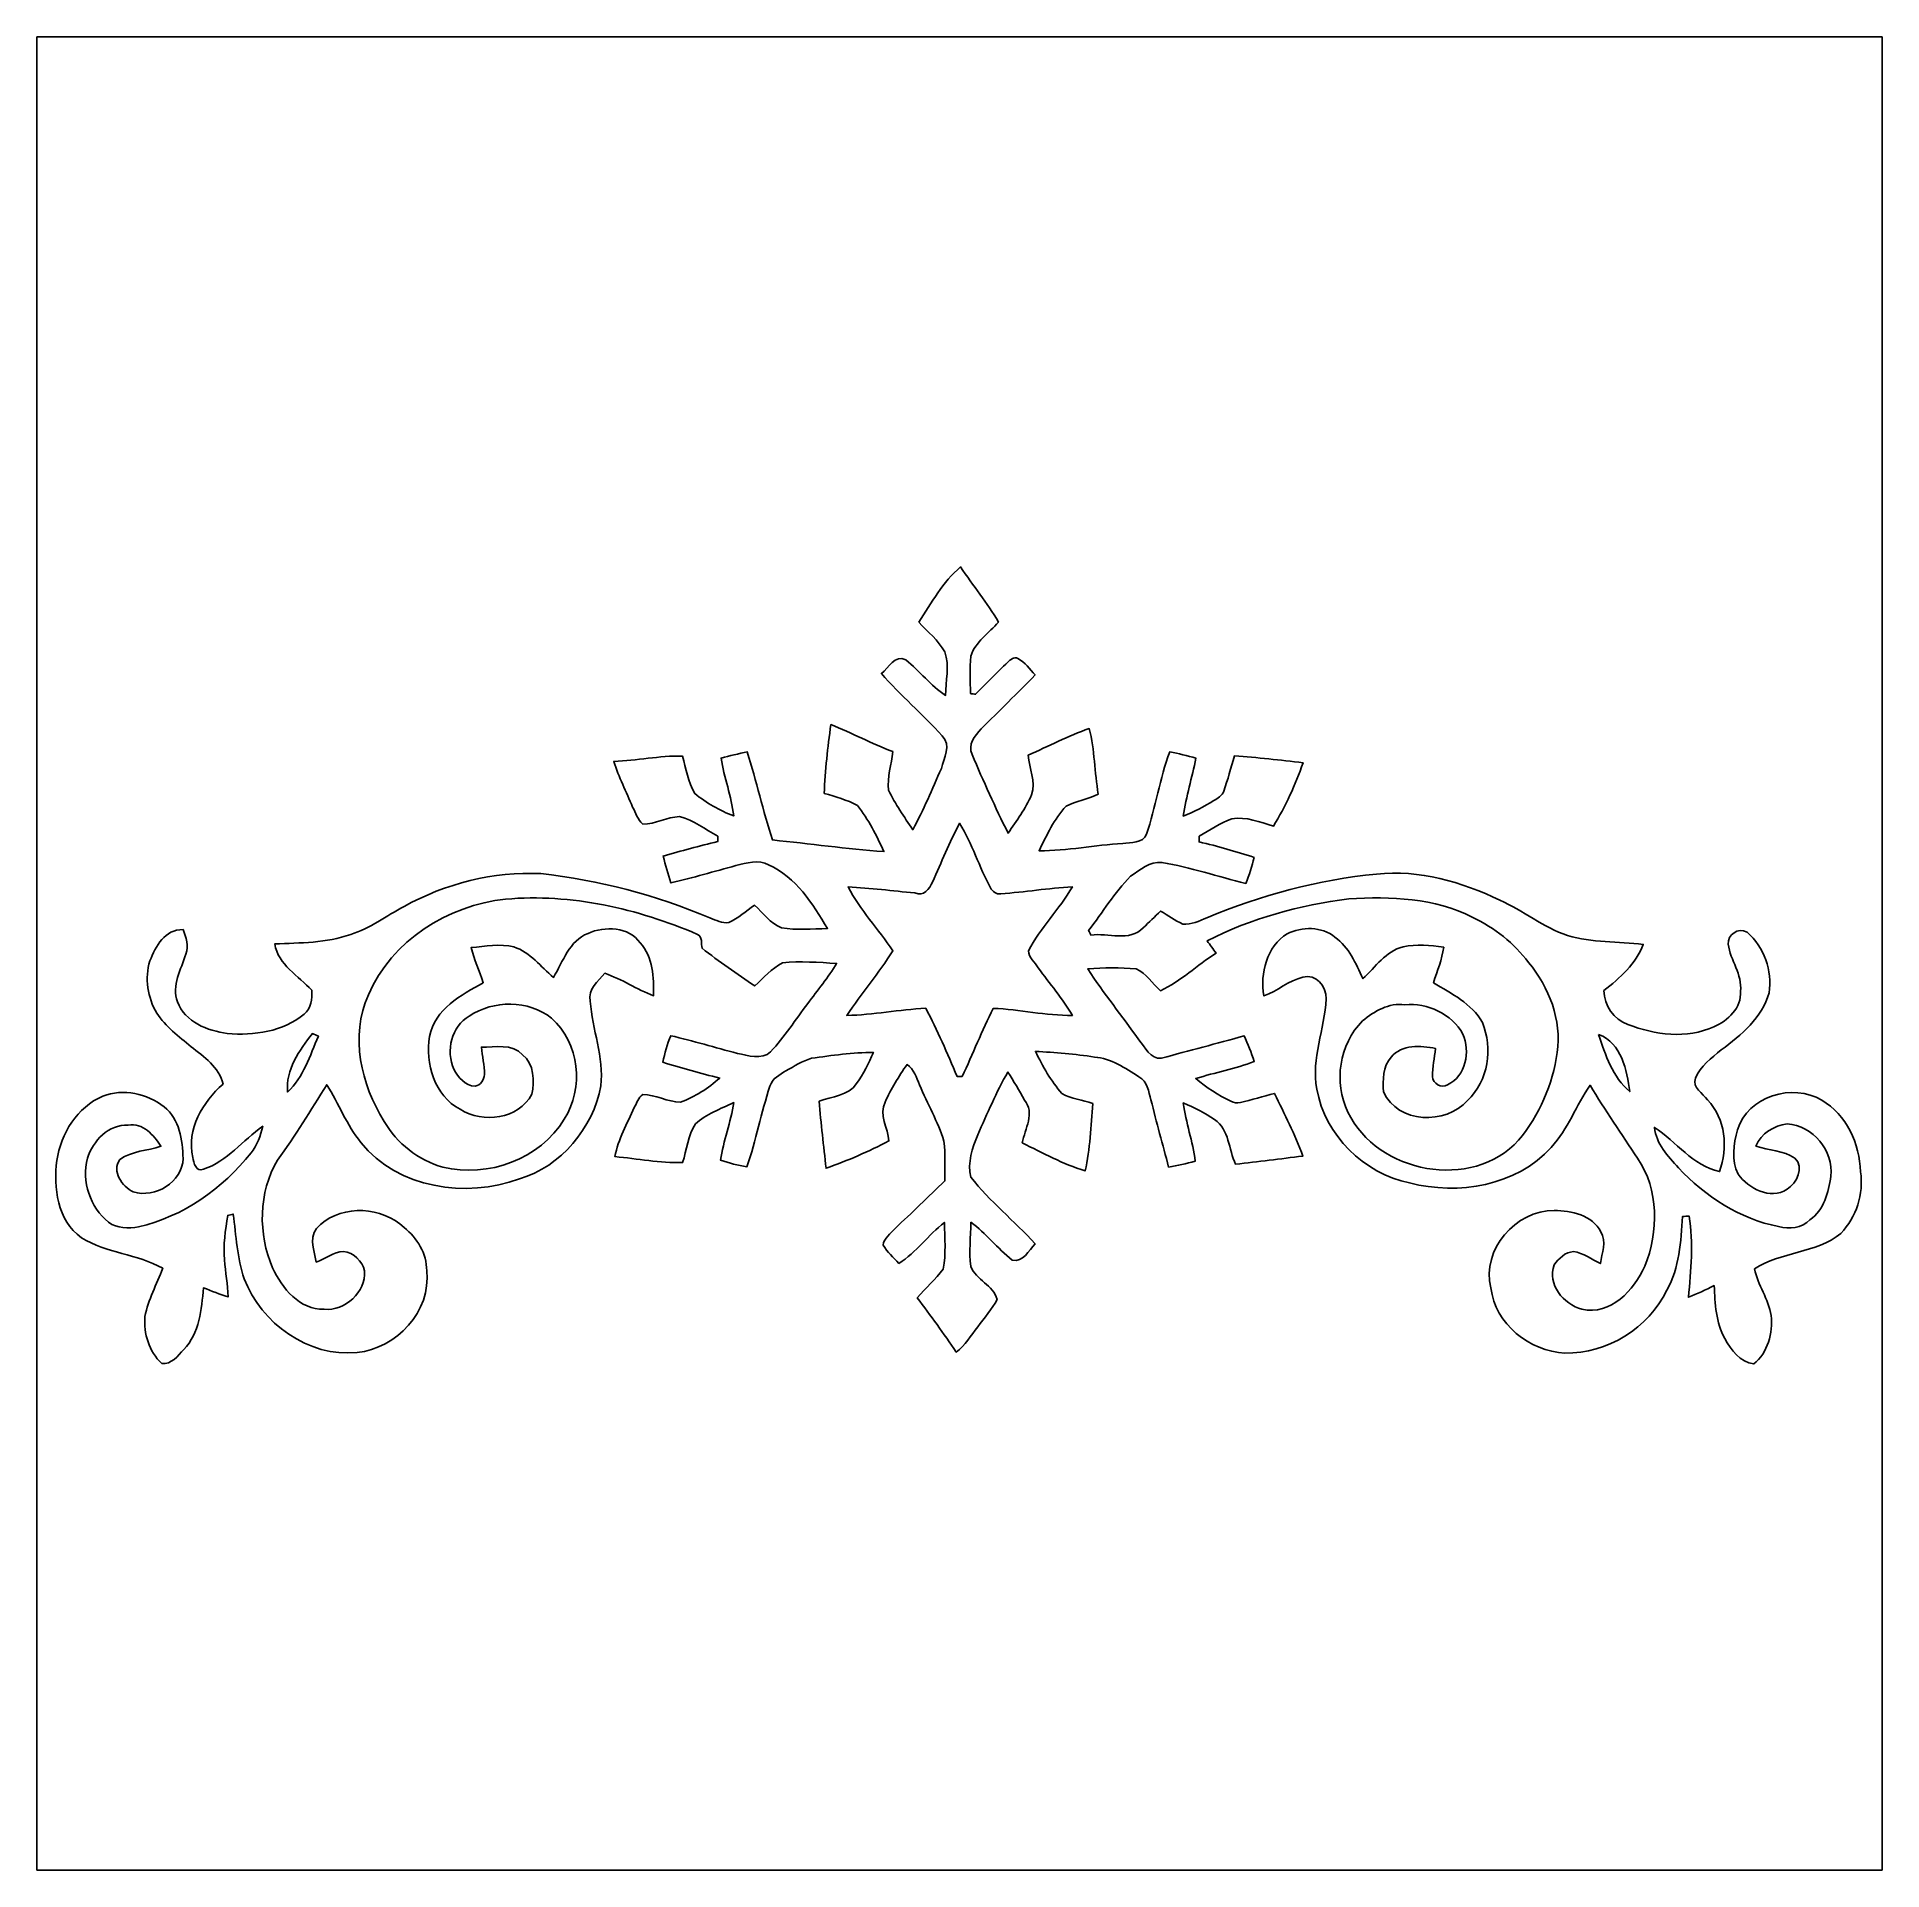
# Model space of a CAD drawing. Header units: centimetres. Extents: x -16.8 to 16.8, y -16.7 to 16.7.
import ezdxf

# ---------------------------------------------------------------- set-up
doc = ezdxf.new("R2010")
doc.units = ezdxf.units.CM
doc.header["$MEASUREMENT"] = 0
doc.layers.add('Layer 1', color=7, linetype='Continuous')

msp = doc.modelspace()

# ---------------------------------------------------------------- linework, layer by layer
at = {"layer": 'Layer 1', "color": 7}
for points, knots in [([(-16.77458, 16.66875), (-16.77458, 16.66875), (16.77458, 16.66875), (16.77458, 16.66875), (16.77458, 16.66875), (16.77458, 16.66875), (16.77458, -16.66875), (16.77458, -16.66875), (16.77458, -16.66875), (16.77458, -16.66875), (-16.77458, -16.66875), (-16.77458, -16.66875), (-16.77458, -16.66875), (-16.77458, -16.66875), (-16.77458, 16.66875), (-16.77458, 16.66875), (-16.77458, 16.66875), (-16.77458, 16.66875), (-16.77458, 16.66875), (-16.77458, 16.66875)], [0, 0, 0, 0, 0.16666667, 0.16666667, 0.16666667, 0.16666667, 0.33333333, 0.33333333, 0.33333333, 0.33333333, 0.5, 0.5, 0.5, 0.5, 0.66666667, 0.66666667, 0.66666667, 0.66666667, 1, 1, 1, 1]), ([(-0.74119, 6.0258), (-0.57961, 5.84941), (-0.38488, 5.6956), (-0.2667, 5.48464), (-0.2667, 5.48464), (-0.17533, 5.23169), (-0.25682, 4.95371), (-0.25329, 4.69265), (-0.25329, 4.69265), (-0.52599, 4.86974), (-0.72037, 5.13962), (-0.97473, 5.33823), (-0.97473, 5.33823), (-1.17757, 5.44618), (-1.28693, 5.19148), (-1.42099, 5.09411), (-1.42099, 5.09411), (-1.07527, 4.69265), (-0.6671, 4.35046), (-0.31433, 3.95534), (-0.31433, 3.95534), (-0.1457, 3.79695), (-0.27834, 3.54506), (-0.3302, 3.36268), (-0.3302, 3.36268), (-0.49636, 2.98909), (-0.6537, 2.61056), (-0.84914, 2.25108), (-0.84914, 2.25108), (-1.00753, 2.48391), (-1.16628, 2.71921), (-1.29223, 2.97145), (-1.29223, 2.97145), (-1.31621, 3.2064), (-1.23613, 3.43888), (-1.21285, 3.67206), (-1.21285, 3.67206), (-1.59491, 3.82023), (-1.95898, 4.01003), (-2.33892, 4.16313), (-2.33892, 4.16313), (-2.39571, 3.74756), (-2.4451, 3.33058), (-2.45957, 2.91112), (-2.45957, 2.91112), (-2.25496, 2.8508), (-2.0447, 2.79541), (-1.85702, 2.69275), (-1.85702, 2.69275), (-1.65629, 2.43946), (-1.50813, 2.14595), (-1.37478, 1.85279), (-1.37478, 1.85279), (-2.05211, 1.90183), (-2.72521, 1.99566), (-3.40078, 2.06516), (-3.40078, 2.06516), (-3.57046, 2.59397), (-3.69605, 3.13549), (-3.85798, 3.66642), (-3.85798, 3.66642), (-4.01779, 3.63255), (-4.17689, 3.59692), (-4.33458, 3.55388), (-4.33458, 3.55388), (-4.28131, 3.19793), (-4.14584, 2.85962), (-4.10528, 2.50084), (-4.10528, 2.50084), (-4.35963, 2.60032), (-4.60269, 2.73826), (-4.81506, 2.90795), (-4.81506, 2.90795), (-4.93713, 3.11609), (-4.96993, 3.36268), (-5.03873, 3.59128), (-5.03873, 3.59128), (-5.45606, 3.59657), (-5.86881, 3.50908), (-6.28544, 3.4925), (-6.28544, 3.4925), (-6.19407, 3.20746), (-6.06037, 2.93899), (-5.94325, 2.66383), (-5.94325, 2.66383), (-5.88857, 2.55764), (-5.85117, 2.43487), (-5.75945, 2.35303), (-5.75945, 2.35303), (-5.52873, 2.35268), (-5.31883, 2.48144), (-5.08917, 2.48991), (-5.08917, 2.48991), (-4.83447, 2.42182), (-4.62068, 2.25813), (-4.39314, 2.13113), (-4.39314, 2.13113), (-4.39349, 2.10749), (-4.39491, 2.05952), (-4.39526, 2.03588), (-4.39526, 2.03588), (-4.72863, 1.95651), (-5.05954, 1.8669), (-5.38798, 1.77024), (-5.38798, 1.77024), (-5.34458, 1.60761), (-5.30401, 1.44286), (-5.24757, 1.28376), (-5.24757, 1.28376), (-4.84964, 1.37478), (-4.45911, 1.49296), (-4.06506, 1.59844), (-4.06506, 1.59844), (-3.87491, 1.64042), (-3.65443, 1.72403), (-3.47028, 1.61255), (-3.47028, 1.61255), (-2.97004, 1.39277), (-2.67547, 0.90099), (-2.39995, 0.45579), (-2.39995, 0.45579), (-2.67935, 0.44274), (-2.96228, 0.42263), (-3.23921, 0.46708), (-3.23921, 0.46708), (-3.43958, 0.54822), (-3.56764, 0.74048), (-3.72816, 0.87665), (-3.72816, 0.87665), (-3.88267, 0.77223), (-4.02343, 0.6417), (-4.19418, 0.56444), (-4.19418, 0.56444), (-4.31377, 0.54257), (-4.42736, 0.60995), (-4.53813, 0.64594), (-4.53813, 0.64594), (-5.51709, 1.06116), (-6.55638, 1.33632), (-7.6133, 1.45274), (-7.6133, 1.45274), (-8.47654, 1.4926), (-9.34473, 1.27317), (-10.09897, 0.85549), (-10.09897, 0.85549), (-10.42141, 0.68439), (-10.71845, 0.45826), (-11.06946, 0.34643), (-11.06946, 0.34643), (-11.51043, 0.18697), (-11.98739, 0.1972), (-12.44882, 0.17357), (-12.44882, 0.17357), (-12.38956, -0.20355), (-12.01349, -0.40958), (-11.77784, -0.66851), (-11.77784, -0.66851), (-11.76267, -0.81986), (-11.78772, -1.00118), (-11.91472, -1.10243), (-11.91472, -1.10243), (-12.29713, -1.42346), (-12.83159, -1.49366), (-13.31278, -1.45486), (-13.31278, -1.45486), (-13.67155, -1.40511), (-14.08148, -1.24566), (-14.21941, -0.87983), (-14.21941, -0.87983), (-14.33336, -0.5842), (-14.14886, -0.28787), (-14.06737, -0.00953), (-14.06737, -0.00953), (-14.00986, 0.13617), (-14.06243, 0.29563), (-14.11711, 0.43356), (-14.11711, 0.43356), (-14.45119, 0.44168), (-14.61453, 0.13159), (-14.7193, -0.13476), (-14.7193, -0.13476), (-14.82161, -0.44838), (-14.76093, -0.80257), (-14.59477, -1.08373), (-14.59477, -1.08373), (-14.43461, -1.32891), (-14.19648, -1.51095), (-13.97247, -1.69439), (-13.97247, -1.69439), (-13.73893, -1.8736), (-13.46059, -2.06939), (-13.39074, -2.37384), (-13.39074, -2.37384), (-13.7601, -2.70404), (-14.05819, -3.19264), (-13.9379, -3.70734), (-13.9379, -3.70734), (-13.92484, -3.80471), (-13.88039, -3.98357), (-13.7474, -3.9243), (-13.7474, -3.9243), (-13.31101, -3.78001), (-13.03338, -3.39478), (-12.6679, -3.14043), (-12.6679, -3.14043), (-12.70776, -3.31364), (-12.76703, -3.48862), (-12.88098, -3.62761), (-12.88098, -3.62761), (-13.40132, -4.27037), (-14.11252, -4.78614), (-14.92744, -4.97134), (-14.92744, -4.97134), (-15.10912, -4.99816), (-15.31867, -5.00733), (-15.47072, -4.88703), (-15.47072, -4.88703), (-15.80727, -4.61786), (-15.96461, -4.14161), (-15.85595, -3.72428), (-15.85595, -3.72428), (-15.75647, -3.40678), (-15.47036, -3.10374), (-15.11512, -3.12208), (-15.11512, -3.12208), (-14.8403, -3.06846), (-14.65545, -3.30729), (-14.51857, -3.50414), (-14.51857, -3.50414), (-14.76728, -3.58881), (-15.04985, -3.58775), (-15.26752, -3.74721), (-15.26752, -3.74721), (-15.42556, -3.95817), (-15.2213, -4.23827), (-15.02269, -4.33388), (-15.02269, -4.33388), (-14.62546, -4.45946), (-14.13051, -4.15607), (-14.1157, -3.72992), (-14.1157, -3.72992), (-14.12804, -3.3909), (-14.17673, -3.01308), (-14.46213, -2.78624), (-14.46213, -2.78624), (-14.77151, -2.55164), (-15.20578, -2.44616), (-15.57479, -2.59609), (-15.57479, -2.59609), (-16.0468, -2.79012), (-16.3322, -3.27484), (-16.41404, -3.76167), (-16.41404, -3.76167), (-16.46873, -4.25909), (-16.40911, -4.85528), (-15.96355, -5.1689), (-15.96355, -5.1689), (-15.51234, -5.45253), (-14.94896, -5.461), (-14.48682, -5.72523), (-14.48682, -5.72523), (-14.59442, -6.01804), (-14.75599, -6.29214), (-14.80926, -6.60365), (-14.80926, -6.60365), (-14.83819, -6.90951), (-14.73447, -7.24217), (-14.50516, -7.45314), (-14.50516, -7.45314), (-14.33266, -7.48418), (-14.20989, -7.31097), (-14.10511, -7.20408), (-14.10511, -7.20408), (-13.81795, -6.90386), (-13.78126, -6.47171), (-13.74669, -6.08083), (-13.74669, -6.08083), (-13.59641, -6.13269), (-13.45212, -6.20077), (-13.29937, -6.24593), (-13.29937, -6.24593), (-13.30113, -6.01945), (-13.34699, -5.79649), (-13.3664, -5.57142), (-13.3664, -5.57142), (-13.39039, -5.30013), (-13.34664, -5.03026), (-13.30396, -4.76356), (-13.30396, -4.76356), (-13.27891, -4.75721), (-13.22846, -4.74451), (-13.20341, -4.73851), (-13.20341, -4.73851), (-13.15579, -5.13221), (-13.13321, -5.53402), (-13.00621, -5.91361), (-13.00621, -5.91361), (-12.69894, -6.72853), (-11.83711, -7.34554), (-10.9534, -7.25593), (-10.9534, -7.25593), (-10.23444, -7.18467), (-9.60226, -6.50487), (-9.68763, -5.76897), (-9.68763, -5.76897), (-9.68551, -5.45677), (-9.86226, -5.17454), (-10.09826, -4.98299), (-10.09826, -4.98299), (-10.50184, -4.60481), (-11.1947, -4.55859), (-11.61697, -4.92866), (-11.61697, -4.92866), (-11.84981, -5.10258), (-11.74433, -5.38162), (-11.69494, -5.61269), (-11.69494, -5.61269), (-11.53019, -5.54955), (-11.38273, -5.42819), (-11.2014, -5.41761), (-11.2014, -5.41761), (-11.01231, -5.43983), (-10.86203, -5.59118), (-10.81617, -5.77286), (-10.81617, -5.77286), (-10.789, -6.16232), (-11.17529, -6.50028), (-11.55206, -6.4703), (-11.55206, -6.4703), (-11.99691, -6.48264), (-12.31512, -6.08471), (-12.48904, -5.71782), (-12.48904, -5.71782), (-12.75433, -5.09905), (-12.75045, -4.34375), (-12.39767, -3.75885), (-12.39767, -3.75885), (-12.08052, -3.31435), (-11.79089, -2.85115), (-11.50444, -2.38619), (-11.50444, -2.38619), (-11.28713, -2.73156), (-11.14213, -3.11997), (-10.88284, -3.43888), (-10.88284, -3.43888), (-10.20692, -4.27778), (-8.97467, -4.45135), (-7.99994, -4.09893), (-7.99994, -4.09893), (-7.24076, -3.87033), (-6.66468, -3.17676), (-6.52039, -2.40559), (-6.52039, -2.40559), (-6.46536, -1.88136), (-6.67703, -1.38113), (-6.71407, -0.86501), (-6.71407, -0.86501), (-6.75993, -0.64488), (-6.56978, -0.50341), (-6.44666, -0.36019), (-6.44666, -0.36019), (-6.13833, -0.46637), (-5.86669, -0.65405), (-5.56189, -0.768), (-5.56189, -0.768), (-5.56013, -0.43639), (-5.57142, -0.06668), (-5.80496, 0.19297), (-5.80496, 0.19297), (-6.01345, 0.49036), (-6.44666, 0.50094), (-6.75393, 0.36583), (-6.75393, 0.36583), (-7.09507, 0.23213), (-7.20901, -0.1464), (-7.38011, -0.43356), (-7.38011, -0.43356), (-7.61541, -0.24483), (-7.80274, 0.02399), (-8.10048, 0.11994), (-8.10048, 0.11994), (-8.35554, 0.1838), (-8.62365, 0.12665), (-8.88048, 0.1076), (-8.88048, 0.1076), (-8.82191, -0.11042), (-8.73266, -0.31856), (-8.65858, -0.53199), (-8.65858, -0.53199), (-9.06321, -0.75318), (-9.53594, -1.01177), (-9.63789, -1.50671), (-9.63789, -1.50671), (-9.71585, -1.9999), (-9.54511, -2.58516), (-9.08015, -2.83351), (-9.08015, -2.83351), (-8.6681, -3.09174), (-8.01441, -3.01519), (-7.77593, -2.5594), (-7.77593, -2.5594), (-7.71772, -2.32057), (-7.73783, -2.00907), (-7.94385, -1.84044), (-7.94385, -1.84044), (-8.13329, -1.62877), (-8.44444, -1.71062), (-8.6935, -1.70074), (-8.6935, -1.70074), (-8.6801, -1.86725), (-8.63247, -2.03271), (-8.63847, -2.20098), (-8.63847, -2.20098), (-8.64941, -2.29235), (-8.70303, -2.39924), (-8.80428, -2.41194), (-8.80428, -2.41194), (-8.98666, -2.41088), (-9.11437, -2.2479), (-9.1948, -2.10326), (-9.1948, -2.10326), (-9.33979, -1.772), (-9.24137, -1.32433), (-8.91328, -1.13912), (-8.91328, -1.13912), (-8.47443, -0.84243), (-7.83837, -0.84208), (-7.41892, -1.17546), (-7.41892, -1.17546), (-6.91162, -1.62736), (-6.82343, -2.4451), (-7.18503, -3.01237), (-7.18503, -3.01237), (-7.62988, -3.74403), (-8.57215, -4.08199), (-9.39271, -3.88655), (-9.39271, -3.88655), (-9.84109, -3.76167), (-10.22668, -3.45299), (-10.46057, -3.05223), (-10.46057, -3.05223), (-10.88284, -2.3809), (-11.08851, -1.50178), (-10.74738, -0.75212), (-10.74738, -0.75212), (-10.32722, 0.23601), (-9.30204, 0.8763), (-8.25429, 0.98813), (-8.25429, 0.98813), (-7.05697, 1.0922), (-5.85752, 0.81703), (-4.76074, 0.34854), (-4.76074, 0.34854), (-4.66937, 0.30304), (-4.699, 0.17815), (-4.68136, 0.09454), (-4.68136, 0.09454), (-4.36951, -0.14499), (-4.04813, -0.37077), (-3.72181, -0.5902), (-3.72181, -0.5902), (-3.56376, -0.43991), (-3.41101, -0.28046), (-3.22121, -0.16898), (-3.22121, -0.16898), (-2.89419, -0.13264), (-2.56223, -0.1651), (-2.23379, -0.17921), (-2.23379, -0.17921), (-2.38795, -0.43709), (-2.58092, -0.66816), (-2.75802, -0.91017), (-2.75802, -0.91017), (-2.98168, -1.20368), (-3.1817, -1.51659), (-3.43464, -1.78682), (-3.43464, -1.78682), (-3.59657, -1.94451), (-3.84634, -1.85314), (-4.03789, -1.81575), (-4.03789, -1.81575), (-4.44288, -1.71097), (-4.84293, -1.58821), (-5.25074, -1.49437), (-5.25074, -1.49437), (-5.31283, -1.651), (-5.35834, -1.81363), (-5.39221, -1.97908), (-5.39221, -1.97908), (-5.05072, -2.08245), (-4.70817, -2.18299), (-4.36033, -2.26413), (-4.36033, -2.26413), (-4.56777, -2.45145), (-4.80977, -2.60668), (-5.07118, -2.70475), (-5.07118, -2.70475), (-5.30754, -2.70087), (-5.52309, -2.5654), (-5.75945, -2.56469), (-5.75945, -2.56469), (-5.83706, -2.6229), (-5.86987, -2.71921), (-5.91291, -2.80211), (-5.91291, -2.80211), (-6.04485, -3.09316), (-6.20395, -3.37749), (-6.26569, -3.69429), (-6.26569, -3.69429), (-5.85541, -3.73168), (-5.44689, -3.80965), (-5.03343, -3.80259), (-5.03343, -3.80259), (-4.959, -3.5687), (-4.93889, -3.30694), (-4.80166, -3.09986), (-4.80166, -3.09986), (-4.60269, -2.92065), (-4.34446, -2.82363), (-4.10528, -2.7118), (-4.10528, -2.7118), (-4.15643, -3.06776), (-4.29613, -3.40395), (-4.34269, -3.76096), (-4.34269, -3.76096), (-4.18641, -3.81071), (-4.02766, -3.85233), (-3.86539, -3.87914), (-3.86539, -3.87914), (-3.69641, -3.39831), (-3.6068, -2.89384), (-3.44664, -2.41018), (-3.44664, -2.41018), (-3.40642, -2.27259), (-3.26849, -2.20662), (-3.15771, -2.13325), (-3.15771, -2.13325), (-3.00531, -2.05423), (-2.86068, -1.94945), (-2.6924, -1.90641), (-2.6924, -1.90641), (-2.31846, -1.85103), (-1.94275, -1.80234), (-1.56386, -1.79881), (-1.56386, -1.79881), (-1.65241, -1.99496), (-1.74696, -2.18934), (-1.87008, -2.36643), (-1.87008, -2.36643), (-2.02459, -2.58763), (-2.31881, -2.59997), (-2.54882, -2.68605), (-2.54882, -2.68605), (-2.52271, -3.09386), (-2.46733, -3.49885), (-2.42641, -3.90525), (-2.42641, -3.90525), (-2.03482, -3.76626), (-1.651, -3.60045), (-1.28235, -3.40819), (-1.28235, -3.40819), (-1.30069, -3.17465), (-1.46756, -2.92947), (-1.35326, -2.70193), (-1.35326, -2.70193), (-1.24213, -2.46239), (-1.1049, -2.23449), (-0.95356, -2.01859), (-0.95356, -2.01859), (-0.82268, -2.09938), (-0.78775, -2.25884), (-0.72602, -2.38901), (-0.72602, -2.38901), (-0.58349, -2.73226), (-0.39335, -3.05611), (-0.28222, -3.41207), (-0.28222, -3.41207), (-0.25471, -3.65125), (-0.2667, -3.89326), (-0.26494, -4.1342), (-0.26494, -4.1342), (-0.5715, -4.41889), (-0.86572, -4.71664), (-1.17228, -5.00168), (-1.17228, -5.00168), (-1.25166, -5.09305), (-1.37266, -5.17349), (-1.38994, -5.3019), (-1.38994, -5.3019), (-1.31657, -5.43101), (-1.19909, -5.52626), (-1.10208, -5.63739), (-1.10208, -5.63739), (-0.78705, -5.43313), (-0.56621, -5.12022), (-0.2734, -4.89021), (-0.2734, -4.89021), (-0.26811, -5.17172), (-0.2413, -5.461), (-0.29845, -5.73758), (-0.29845, -5.73758), (-0.42757, -5.93408), (-0.62159, -6.0766), (-0.76906, -6.25934), (-0.76906, -6.25934), (-0.52705, -6.5846), (-0.28751, -6.91197), (-0.05962, -7.24747), (-0.05962, -7.24747), (0.10336, -7.12399), (0.20779, -6.94549), (0.33126, -6.78639), (0.33126, -6.78639), (0.45226, -6.62411), (0.58526, -6.46783), (0.68439, -6.29073), (0.68439, -6.29073), (0.61454, -6.0325), (0.30198, -5.93725), (0.20426, -5.69172), (0.20426, -5.69172), (0.1718, -5.42537), (0.20285, -5.15479), (0.20743, -4.88809), (0.20743, -4.88809), (0.47907, -5.09199), (0.69286, -5.36011), (0.95497, -5.57495), (0.95497, -5.57495), (1.16134, -5.62187), (1.25659, -5.39962), (1.37548, -5.2772), (1.37548, -5.2772), (0.99554, -4.86375), (0.5528, -4.50674), (0.20355, -4.06682), (0.20355, -4.06682), (0.14676, -3.80506), (0.22507, -3.53589), (0.33302, -3.29812), (0.33302, -3.29812), (0.50377, -2.91218), (0.66887, -2.52166), (0.87948, -2.15512), (0.87948, -2.15512), (0.98425, -2.32269), (1.0855, -2.49167), (1.1811, -2.66453), (1.1811, -2.66453), (1.37654, -2.90124), (1.18992, -3.18735), (1.14053, -3.44241), (1.14053, -3.44241), (1.51236, -3.6322), (1.88595, -3.82588), (2.28424, -3.95499), (2.28424, -3.95499), (2.37949, -3.55424), (2.38584, -3.13831), (2.42358, -2.72944), (2.42358, -2.72944), (2.23873, -2.66241), (2.03165, -2.6476), (1.86196, -2.546), (1.86196, -2.546), (1.66194, -2.31951), (1.51342, -2.05211), (1.38148, -1.78153), (1.38148, -1.78153), (1.7399, -1.7974), (2.09797, -1.82986), (2.45322, -1.88242), (2.45322, -1.88242), (2.75519, -1.90818), (3.01378, -2.08351), (3.26214, -2.24261), (3.26214, -2.24261), (3.41736, -2.32234), (3.43958, -2.51248), (3.48156, -2.66136), (3.48156, -2.66136), (3.58069, -3.07093), (3.6957, -3.47592), (3.80118, -3.88373), (3.80118, -3.88373), (3.96522, -3.86186), (4.12327, -3.81529), (4.28449, -3.7779), (4.28449, -3.7779), (4.24462, -3.41842), (4.11409, -3.07728), (4.06859, -2.71851), (4.06859, -2.71851), (4.26614, -2.80211), (4.46052, -2.89736), (4.63762, -3.01978), (4.63762, -3.01978), (4.91102, -3.20322), (4.88703, -3.562), (5.02073, -3.83258), (5.02073, -3.83258), (5.42784, -3.78072), (5.83565, -3.73592), (6.24276, -3.68441), (6.24276, -3.68441), (6.10164, -3.29142), (5.90762, -2.921), (5.72699, -2.54564), (5.72699, -2.54564), (5.51921, -2.59609), (5.3153, -2.66241), (5.10681, -2.70792), (5.10681, -2.70792), (5.04825, -2.72203), (4.98687, -2.71463), (4.9336, -2.68781), (4.9336, -2.68781), (4.70641, -2.57457), (4.49157, -2.43699), (4.29683, -2.27436), (4.29683, -2.27436), (4.64714, -2.16006), (5.01579, -2.10326), (5.35764, -1.96144), (5.35764, -1.96144), (5.30789, -1.80305), (5.24581, -1.64853), (5.17701, -1.49789), (5.17701, -1.49789), (4.67607, -1.63371), (4.17477, -1.77024), (3.67312, -1.90218), (3.67312, -1.90218), (3.46957, -1.92899), (3.3715, -1.69686), (3.26072, -1.57198), (3.26072, -1.57198), (2.95698, -1.13771), (2.62184, -0.72496), (2.33257, -0.28081), (2.33257, -0.28081), (2.62537, -0.25541), (2.92065, -0.25259), (3.21345, -0.28116), (3.21345, -0.28116), (3.39549, -0.36195), (3.50838, -0.54504), (3.6516, -0.67628), (3.6516, -0.67628), (4.02378, -0.50588), (4.32117, -0.21273), (4.66407, 0.006), (4.66407, 0.006), (4.61327, 0.08255), (4.55718, 0.15558), (4.5018, 0.2286), (4.5018, 0.2286), (5.30154, 0.64311), (6.18737, 0.87912), (7.07778, 0.99589), (7.07778, 0.99589), (7.83519, 1.03329), (8.64517, 1.01988), (9.33203, 0.65476), (9.33203, 0.65476), (9.72926, 0.46602), (10.0838, 0.18944), (10.34838, -0.16334), (10.34838, -0.16334), (10.71739, -0.61524), (10.95728, -1.21109), (10.8645, -1.80128), (10.8645, -1.80128), (10.78759, -2.38337), (10.54065, -2.94217), (10.1667, -3.39408), (10.1667, -3.39408), (9.31933, -4.32823), (7.59107, -3.99768), (7.06261, -2.88325), (7.06261, -2.88325), (6.79979, -2.3428), (6.9021, -1.65171), (7.32861, -1.2252), (7.32861, -1.2252), (7.54168, -1.04916), (7.80732, -0.89288), (8.0966, -0.93133), (8.0966, -0.93133), (8.50935, -0.89711), (8.95209, -1.09608), (9.15282, -1.46614), (9.15282, -1.46614), (9.28899, -1.78082), (9.21032, -2.23167), (8.87448, -2.38584), (8.87448, -2.38584), (8.76229, -2.4578), (8.60496, -2.36643), (8.59931, -2.23732), (8.59931, -2.23732), (8.59966, -2.06622), (8.63106, -1.89724), (8.65681, -1.72896), (8.65681, -1.72896), (8.38482, -1.66899), (8.04545, -1.65135), (7.84789, -1.88595), (7.84789, -1.88595), (7.69691, -2.0574), (7.69408, -2.30152), (7.7089, -2.51707), (7.7089, -2.51707), (7.97242, -3.09492), (8.83849, -3.12032), (9.23572, -2.6737), (9.23572, -2.6737), (9.6199, -2.31422), (9.69857, -1.72649), (9.50666, -1.25271), (9.50666, -1.25271), (9.31757, -0.9084), (8.93868, -0.73131), (8.61907, -0.53058), (8.61907, -0.53058), (8.68362, -0.31679), (8.77429, -0.11007), (8.80357, 0.11324), (8.80357, 0.11324), (8.56015, 0.14993), (8.30651, 0.17498), (8.06379, 0.12206), (8.06379, 0.12206), (7.75017, 0.04057), (7.56179, -0.24765), (7.33637, -0.45544), (7.33637, -0.45544), (7.20443, -0.18203), (7.08307, 0.11642), (6.82484, 0.29774), (6.82484, 0.29774), (6.58742, 0.49989), (6.22512, 0.48542), (5.95524, 0.35983), (5.95524, 0.35983), (5.58694, 0.12524), (5.461, -0.35948), (5.53508, -0.77153), (5.53508, -0.77153), (5.78132, -0.6798), (5.98558, -0.49248), (6.24276, -0.43074), (6.24276, -0.43074), (6.48264, -0.35454), (6.67491, -0.60713), (6.66891, -0.82444), (6.66891, -0.82444), (6.63822, -1.37548), (6.39304, -1.90676), (6.49605, -2.46592), (6.49605, -2.46592), (6.64598, -3.30659), (7.35224, -3.99909), (8.18374, -4.17195), (8.18374, -4.17195), (9.0678, -4.40161), (10.1279, -4.22945), (10.75902, -3.52601), (10.75902, -3.52601), (11.06664, -3.19546), (11.21198, -2.76119), (11.46528, -2.39571), (11.46528, -2.39571), (11.73868, -2.84727), (12.0336, -3.28471), (12.32747, -3.72322), (12.32747, -3.72322), (12.71905, -4.29331), (12.71094, -5.06166), (12.46187, -5.68713), (12.46187, -5.68713), (12.25797, -6.11858), (11.84628, -6.58777), (11.31323, -6.46748), (11.31323, -6.46748), (10.98585, -6.38281), (10.67823, -6.00886), (10.81405, -5.66385), (10.81405, -5.66385), (10.89131, -5.54567), (11.01654, -5.43066), (11.16471, -5.42008), (11.16471, -5.42008), (11.34427, -5.44195), (11.49068, -5.56331), (11.65225, -5.63774), (11.65225, -5.63774), (11.67765, -5.44795), (11.77361, -5.24122), (11.6586, -5.06307), (11.6586, -5.06307), (11.51255, -4.75615), (11.11956, -4.67572), (10.81405, -4.67466), (10.81405, -4.67466), (10.11096, -4.66619), (9.49078, -5.38515), (9.66082, -6.08013), (9.66082, -6.08013), (9.74161, -6.74123), (10.36144, -7.23477), (11.00914, -7.26652), (11.00914, -7.26652), (11.77925, -7.28451), (12.52396, -6.81073), (12.86298, -6.12316), (12.86298, -6.12316), (13.0937, -5.71676), (13.11275, -5.23734), (13.14767, -4.78261), (13.14767, -4.78261), (13.17696, -4.7812), (13.23552, -4.77802), (13.26515, -4.77626), (13.26515, -4.77626), (13.34311, -5.26521), (13.30219, -5.76086), (13.25351, -6.25016), (13.25351, -6.25016), (13.41437, -6.1916), (13.56677, -6.11329), (13.72129, -6.03991), (13.72129, -6.03991), (13.73893, -6.36623), (13.74846, -6.71089), (13.91673, -7.00264), (13.91673, -7.00264), (14.02433, -7.20549), (14.19825, -7.43444), (14.44131, -7.46407), (14.44131, -7.46407), (14.69531, -7.25911), (14.7955, -6.90033), (14.7574, -6.58424), (14.7574, -6.58424), (14.7066, -6.28262), (14.51892, -6.03144), (14.45189, -5.73546), (14.45189, -5.73546), (14.93555, -5.42008), (15.57443, -5.45853), (16.02599, -5.08952), (16.02599, -5.08952), (16.30468, -4.79601), (16.44438, -4.37197), (16.38265, -3.96946), (16.38265, -3.96946), (16.36148, -3.46393), (16.13182, -2.92594), (15.6778, -2.66806), (15.6778, -2.66806), (15.15322, -2.34774), (14.32948, -2.59539), (14.14286, -3.20499), (14.14286, -3.20499), (14.07583, -3.46604), (14.03279, -3.76061), (14.15662, -4.01108), (14.15662, -4.01108), (14.35206, -4.27602), (14.73235, -4.48663), (15.04703, -4.28696), (15.04703, -4.28696), (15.22236, -4.18077), (15.37017, -3.8862), (15.18602, -3.72286), (15.18602, -3.72286), (14.9793, -3.58034), (14.71436, -3.57928), (14.48117, -3.50344), (14.48117, -3.50344), (14.57219, -3.27272), (14.81173, -3.1309), (15.0495, -3.09809), (15.0495, -3.09809), (15.51622, -3.12667), (15.89793, -3.5874), (15.8436, -4.05201), (15.8436, -4.05201), (15.80162, -4.34234), (15.72013, -4.6669), (15.46366, -4.84399), (15.46366, -4.84399), (15.31479, -4.99392), (15.08972, -5.01862), (14.89357, -4.96676), (14.89357, -4.96676), (14.18978, -4.82565), (13.55549, -4.41925), (13.07253, -3.89572), (13.07253, -3.89572), (12.87709, -3.689), (12.66472, -3.45863), (12.63579, -3.16301), (12.63579, -3.16301), (13.03373, -3.42265), (13.33077, -3.85939), (13.81831, -3.96593), (13.81831, -3.96593), (13.97423, -3.53483), (13.93049, -3.00355), (13.60064, -2.66312), (13.60064, -2.66312), (13.51633, -2.53718), (13.31524, -2.44898), (13.38086, -2.26589), (13.38086, -2.26589), (13.47152, -2.04646), (13.67649, -1.90218), (13.85111, -1.75331), (13.85111, -1.75331), (14.21518, -1.48661), (14.5923, -1.16769), (14.71895, -0.71649), (14.71895, -0.71649), (14.78456, -0.31291), (14.62793, 0.1203), (14.3189, 0.38559), (14.3189, 0.38559), (14.15768, 0.48542), (13.96294, 0.33902), (13.97564, 0.16792), (13.97564, 0.16792), (14.01762, -0.12629), (14.23529, -0.37959), (14.20072, -0.68686), (14.20072, -0.68686), (14.22365, -0.98778), (13.97071, -1.22379), (13.716, -1.33315), (13.716, -1.33315), (13.22282, -1.55575), (12.64285, -1.48202), (12.15214, -1.28976), (12.15214, -1.28976), (11.89143, -1.19592), (11.7221, -0.94686), (11.71434, -0.6731), (11.71434, -0.6731), (12.00538, -0.44873), (12.2996, -0.18733), (12.43189, 0.16545), (12.43189, 0.16545), (11.97328, 0.21907), (11.50197, 0.1965), (11.055, 0.32808), (11.055, 0.32808), (10.61297, 0.47766), (10.24749, 0.77999), (9.82451, 0.96943), (9.82451, 0.96943), (9.1313, 1.30246), (8.35836, 1.52859), (7.58296, 1.44392), (7.58296, 1.44392), (6.5211, 1.34303), (5.48146, 1.06045), (4.49862, 0.64982), (4.49862, 0.64982), (4.35751, 0.59302), (4.21534, 0.52105), (4.05765, 0.53446), (4.05765, 0.53446), (3.91654, 0.6029), (3.78954, 0.69462), (3.65478, 0.77258), (3.65478, 0.77258), (3.55106, 0.67028), (3.4484, 0.56656), (3.3401, 0.46919), (3.3401, 0.46919), (3.09986, 0.20285), (2.69769, 0.38312), (2.39077, 0.33479), (2.39077, 0.33479), (2.38019, 0.35595), (2.35867, 0.39864), (2.34809, 0.42016), (2.34809, 0.42016), (2.60385, 0.74683), (2.81552, 1.11054), (3.11115, 1.4037), (3.11115, 1.4037), (3.28013, 1.52259), (3.46146, 1.67816), (3.68088, 1.65735), (3.68088, 1.65735), (4.1977, 1.56492), (4.69759, 1.39841), (5.20735, 1.27459), (5.20735, 1.27459), (5.26768, 1.42875), (5.31601, 1.5875), (5.35693, 1.74766), (5.35693, 1.74766), (5.02708, 1.85455), (4.69477, 1.95298), (4.35681, 2.02953), (4.35681, 2.02953), (4.35716, 2.05528), (4.35751, 2.10644), (4.35786, 2.13219), (4.35786, 2.13219), (4.55189, 2.24367), (4.73851, 2.37666), (4.95265, 2.44792), (4.95265, 2.44792), (5.21194, 2.49555), (5.46312, 2.39077), (5.70653, 2.31458), (5.70653, 2.31458), (5.92843, 2.67653), (6.11082, 3.06634), (6.24699, 3.46851), (6.24699, 3.46851), (5.83142, 3.51614), (5.41584, 3.56764), (4.99816, 3.59304), (4.99816, 3.59304), (4.93536, 3.37785), (4.87892, 3.16089), (4.80448, 2.94958), (4.80448, 2.94958), (4.77449, 2.86808), (4.693, 2.82434), (4.62421, 2.78024), (4.62421, 2.78024), (4.44429, 2.67617), (4.26438, 2.56928), (4.06753, 2.50014), (4.06753, 2.50014), (4.12186, 2.85574), (4.22734, 3.19969), (4.2986, 3.55141), (4.2986, 3.55141), (4.14232, 3.59833), (3.98321, 3.63573), (3.8227, 3.66501), (3.8227, 3.66501), (3.63749, 3.18029), (3.56941, 2.65959), (3.40042, 2.16958), (3.40042, 2.16958), (3.33587, 1.99743), (3.11221, 2.02494), (2.97039, 2.00166), (2.97039, 2.00166), (2.46168, 1.97485), (1.95862, 1.8609), (1.4478, 1.86972), (1.4478, 1.86972), (1.58715, 2.15124), (1.7205, 2.44687), (1.9371, 2.67829), (1.9371, 2.67829), (2.12266, 2.77566), (2.33468, 2.8067), (2.52342, 2.89772), (2.52342, 2.89772), (2.45604, 3.29389), (2.45851, 3.70064), (2.35867, 4.09116), (2.35867, 4.09116), (1.97661, 3.95676), (1.61713, 3.76872), (1.24707, 3.60574), (1.24707, 3.60574), (1.26859, 3.36656), (1.38889, 3.12632), (1.31127, 2.88466), (1.31127, 2.88466), (1.2005, 2.63525), (1.03964, 2.41124), (0.88371, 2.18828), (0.88371, 2.18828), (0.65017, 2.65747), (0.43145, 3.13514), (0.23107, 3.6195), (0.23107, 3.6195), (0.14499, 3.79377), (0.27905, 3.96169), (0.39405, 4.08552), (0.39405, 4.08552), (0.71967, 4.41325), (1.0541, 4.73251), (1.37442, 5.06554), (1.37442, 5.06554), (1.27917, 5.17313), (1.19027, 5.29484), (1.0608, 5.36363), (1.0608, 5.36363), (0.99025, 5.40526), (0.92639, 5.34106), (0.87771, 5.29661), (0.87771, 5.29661), (0.67769, 5.10716), (0.48401, 4.91102), (0.29175, 4.71346), (0.29175, 4.71346), (0.26882, 4.71629), (0.22296, 4.72228), (0.20003, 4.72546), (0.20003, 4.72546), (0.19121, 4.95335), (0.18803, 5.18195), (0.20567, 5.40879), (0.20567, 5.40879), (0.29316, 5.66949), (0.53164, 5.83001), (0.70908, 6.0258), (0.70908, 6.0258), (0.50553, 6.37787), (0.24342, 6.69043), (0.02081, 7.0298), (0.02081, 7.0298), (-0.30656, 6.76063), (-0.50518, 6.37011), (-0.74119, 6.0258)], [0, 0, 0, 0, 0.00324675, 0.00324675, 0.00324675, 0.00324675, 0.00649351, 0.00649351, 0.00649351, 0.00649351, 0.00974026, 0.00974026, 0.00974026, 0.00974026, 0.01298701, 0.01298701, 0.01298701, 0.01298701, 0.01623377, 0.01623377, 0.01623377, 0.01623377, 0.01948052, 0.01948052, 0.01948052, 0.01948052, 0.02272727, 0.02272727, 0.02272727, 0.02272727, 0.02597403, 0.02597403, 0.02597403, 0.02597403, 0.02922078, 0.02922078, 0.02922078, 0.02922078, 0.03246753, 0.03246753, 0.03246753, 0.03246753, 0.03571429, 0.03571429, 0.03571429, 0.03571429, 0.03896104, 0.03896104, 0.03896104, 0.03896104, 0.04220779, 0.04220779, 0.04220779, 0.04220779, 0.04545455, 0.04545455, 0.04545455, 0.04545455, 0.0487013, 0.0487013, 0.0487013, 0.0487013, 0.05194805, 0.05194805, 0.05194805, 0.05194805, 0.05519481, 0.05519481, 0.05519481, 0.05519481, 0.05844156, 0.05844156, 0.05844156, 0.05844156, 0.06168831, 0.06168831, 0.06168831, 0.06168831, 0.06493506, 0.06493506, 0.06493506, 0.06493506, 0.06818182, 0.06818182, 0.06818182, 0.06818182, 0.07142857, 0.07142857, 0.07142857, 0.07142857, 0.07467532, 0.07467532, 0.07467532, 0.07467532, 0.07792208, 0.07792208, 0.07792208, 0.07792208, 0.08116883, 0.08116883, 0.08116883, 0.08116883, 0.08441558, 0.08441558, 0.08441558, 0.08441558, 0.08766234, 0.08766234, 0.08766234, 0.08766234, 0.09090909, 0.09090909, 0.09090909, 0.09090909, 0.09415584, 0.09415584, 0.09415584, 0.09415584, 0.0974026, 0.0974026, 0.0974026, 0.0974026, 0.10064935, 0.10064935, 0.10064935, 0.10064935, 0.1038961, 0.1038961, 0.1038961, 0.1038961, 0.10714286, 0.10714286, 0.10714286, 0.10714286, 0.11038961, 0.11038961, 0.11038961, 0.11038961, 0.11363636, 0.11363636, 0.11363636, 0.11363636, 0.11688312, 0.11688312, 0.11688312, 0.11688312, 0.12012987, 0.12012987, 0.12012987, 0.12012987, 0.12337662, 0.12337662, 0.12337662, 0.12337662, 0.12662338, 0.12662338, 0.12662338, 0.12662338, 0.12987013, 0.12987013, 0.12987013, 0.12987013, 0.13311688, 0.13311688, 0.13311688, 0.13311688, 0.13636364, 0.13636364, 0.13636364, 0.13636364, 0.13961039, 0.13961039, 0.13961039, 0.13961039, 0.14285714, 0.14285714, 0.14285714, 0.14285714, 0.1461039, 0.1461039, 0.1461039, 0.1461039, 0.14935065, 0.14935065, 0.14935065, 0.14935065, 0.1525974, 0.1525974, 0.1525974, 0.1525974, 0.15584416, 0.15584416, 0.15584416, 0.15584416, 0.15909091, 0.15909091, 0.15909091, 0.15909091, 0.16233766, 0.16233766, 0.16233766, 0.16233766, 0.16558442, 0.16558442, 0.16558442, 0.16558442, 0.16883117, 0.16883117, 0.16883117, 0.16883117, 0.17207792, 0.17207792, 0.17207792, 0.17207792, 0.17532468, 0.17532468, 0.17532468, 0.17532468, 0.17857143, 0.17857143, 0.17857143, 0.17857143, 0.18181818, 0.18181818, 0.18181818, 0.18181818, 0.18506494, 0.18506494, 0.18506494, 0.18506494, 0.18831169, 0.18831169, 0.18831169, 0.18831169, 0.19155844, 0.19155844, 0.19155844, 0.19155844, 0.19480519, 0.19480519, 0.19480519, 0.19480519, 0.19805195, 0.19805195, 0.19805195, 0.19805195, 0.2012987, 0.2012987, 0.2012987, 0.2012987, 0.20454545, 0.20454545, 0.20454545, 0.20454545, 0.20779221, 0.20779221, 0.20779221, 0.20779221, 0.21103896, 0.21103896, 0.21103896, 0.21103896, 0.21428571, 0.21428571, 0.21428571, 0.21428571, 0.21753247, 0.21753247, 0.21753247, 0.21753247, 0.22077922, 0.22077922, 0.22077922, 0.22077922, 0.22402597, 0.22402597, 0.22402597, 0.22402597, 0.22727273, 0.22727273, 0.22727273, 0.22727273, 0.23051948, 0.23051948, 0.23051948, 0.23051948, 0.23376623, 0.23376623, 0.23376623, 0.23376623, 0.23701299, 0.23701299, 0.23701299, 0.23701299, 0.24025974, 0.24025974, 0.24025974, 0.24025974, 0.24350649, 0.24350649, 0.24350649, 0.24350649, 0.24675325, 0.24675325, 0.24675325, 0.24675325, 0.25, 0.25, 0.25, 0.25, 0.25324675, 0.25324675, 0.25324675, 0.25324675, 0.25649351, 0.25649351, 0.25649351, 0.25649351, 0.25974026, 0.25974026, 0.25974026, 0.25974026, 0.26298701, 0.26298701, 0.26298701, 0.26298701, 0.26623377, 0.26623377, 0.26623377, 0.26623377, 0.26948052, 0.26948052, 0.26948052, 0.26948052, 0.27272727, 0.27272727, 0.27272727, 0.27272727, 0.27597403, 0.27597403, 0.27597403, 0.27597403, 0.27922078, 0.27922078, 0.27922078, 0.27922078, 0.28246753, 0.28246753, 0.28246753, 0.28246753, 0.28571429, 0.28571429, 0.28571429, 0.28571429, 0.28896104, 0.28896104, 0.28896104, 0.28896104, 0.29220779, 0.29220779, 0.29220779, 0.29220779, 0.29545455, 0.29545455, 0.29545455, 0.29545455, 0.2987013, 0.2987013, 0.2987013, 0.2987013, 0.30194805, 0.30194805, 0.30194805, 0.30194805, 0.30519481, 0.30519481, 0.30519481, 0.30519481, 0.30844156, 0.30844156, 0.30844156, 0.30844156, 0.31168831, 0.31168831, 0.31168831, 0.31168831, 0.31493506, 0.31493506, 0.31493506, 0.31493506, 0.31818182, 0.31818182, 0.31818182, 0.31818182, 0.32142857, 0.32142857, 0.32142857, 0.32142857, 0.32467532, 0.32467532, 0.32467532, 0.32467532, 0.32792208, 0.32792208, 0.32792208, 0.32792208, 0.33116883, 0.33116883, 0.33116883, 0.33116883, 0.33441558, 0.33441558, 0.33441558, 0.33441558, 0.33766234, 0.33766234, 0.33766234, 0.33766234, 0.34090909, 0.34090909, 0.34090909, 0.34090909, 0.34415584, 0.34415584, 0.34415584, 0.34415584, 0.3474026, 0.3474026, 0.3474026, 0.3474026, 0.35064935, 0.35064935, 0.35064935, 0.35064935, 0.3538961, 0.3538961, 0.3538961, 0.3538961, 0.35714286, 0.35714286, 0.35714286, 0.35714286, 0.36038961, 0.36038961, 0.36038961, 0.36038961, 0.36363636, 0.36363636, 0.36363636, 0.36363636, 0.36688312, 0.36688312, 0.36688312, 0.36688312, 0.37012987, 0.37012987, 0.37012987, 0.37012987, 0.37337662, 0.37337662, 0.37337662, 0.37337662, 0.37662338, 0.37662338, 0.37662338, 0.37662338, 0.37987013, 0.37987013, 0.37987013, 0.37987013, 0.38311688, 0.38311688, 0.38311688, 0.38311688, 0.38636364, 0.38636364, 0.38636364, 0.38636364, 0.38961039, 0.38961039, 0.38961039, 0.38961039, 0.39285714, 0.39285714, 0.39285714, 0.39285714, 0.3961039, 0.3961039, 0.3961039, 0.3961039, 0.39935065, 0.39935065, 0.39935065, 0.39935065, 0.4025974, 0.4025974, 0.4025974, 0.4025974, 0.40584416, 0.40584416, 0.40584416, 0.40584416, 0.40909091, 0.40909091, 0.40909091, 0.40909091, 0.41233766, 0.41233766, 0.41233766, 0.41233766, 0.41558442, 0.41558442, 0.41558442, 0.41558442, 0.41883117, 0.41883117, 0.41883117, 0.41883117, 0.42207792, 0.42207792, 0.42207792, 0.42207792, 0.42532468, 0.42532468, 0.42532468, 0.42532468, 0.42857143, 0.42857143, 0.42857143, 0.42857143, 0.43181818, 0.43181818, 0.43181818, 0.43181818, 0.43506494, 0.43506494, 0.43506494, 0.43506494, 0.43831169, 0.43831169, 0.43831169, 0.43831169, 0.44155844, 0.44155844, 0.44155844, 0.44155844, 0.44480519, 0.44480519, 0.44480519, 0.44480519, 0.44805195, 0.44805195, 0.44805195, 0.44805195, 0.4512987, 0.4512987, 0.4512987, 0.4512987, 0.45454545, 0.45454545, 0.45454545, 0.45454545, 0.45779221, 0.45779221, 0.45779221, 0.45779221, 0.46103896, 0.46103896, 0.46103896, 0.46103896, 0.46428571, 0.46428571, 0.46428571, 0.46428571, 0.46753247, 0.46753247, 0.46753247, 0.46753247, 0.47077922, 0.47077922, 0.47077922, 0.47077922, 0.47402597, 0.47402597, 0.47402597, 0.47402597, 0.47727273, 0.47727273, 0.47727273, 0.47727273, 0.48051948, 0.48051948, 0.48051948, 0.48051948, 0.48376623, 0.48376623, 0.48376623, 0.48376623, 0.48701299, 0.48701299, 0.48701299, 0.48701299, 0.49025974, 0.49025974, 0.49025974, 0.49025974, 0.49350649, 0.49350649, 0.49350649, 0.49350649, 0.49675325, 0.49675325, 0.49675325, 0.49675325, 0.5, 0.5, 0.5, 0.5, 0.50324675, 0.50324675, 0.50324675, 0.50324675, 0.50649351, 0.50649351, 0.50649351, 0.50649351, 0.50974026, 0.50974026, 0.50974026, 0.50974026, 0.51298701, 0.51298701, 0.51298701, 0.51298701, 0.51623377, 0.51623377, 0.51623377, 0.51623377, 0.51948052, 0.51948052, 0.51948052, 0.51948052, 0.52272727, 0.52272727, 0.52272727, 0.52272727, 0.52597403, 0.52597403, 0.52597403, 0.52597403, 0.52922078, 0.52922078, 0.52922078, 0.52922078, 0.53246753, 0.53246753, 0.53246753, 0.53246753, 0.53571429, 0.53571429, 0.53571429, 0.53571429, 0.53896104, 0.53896104, 0.53896104, 0.53896104, 0.54220779, 0.54220779, 0.54220779, 0.54220779, 0.54545455, 0.54545455, 0.54545455, 0.54545455, 0.5487013, 0.5487013, 0.5487013, 0.5487013, 0.55194805, 0.55194805, 0.55194805, 0.55194805, 0.55519481, 0.55519481, 0.55519481, 0.55519481, 0.55844156, 0.55844156, 0.55844156, 0.55844156, 0.56168831, 0.56168831, 0.56168831, 0.56168831, 0.56493506, 0.56493506, 0.56493506, 0.56493506, 0.56818182, 0.56818182, 0.56818182, 0.56818182, 0.57142857, 0.57142857, 0.57142857, 0.57142857, 0.57467532, 0.57467532, 0.57467532, 0.57467532, 0.57792208, 0.57792208, 0.57792208, 0.57792208, 0.58116883, 0.58116883, 0.58116883, 0.58116883, 0.58441558, 0.58441558, 0.58441558, 0.58441558, 0.58766234, 0.58766234, 0.58766234, 0.58766234, 0.59090909, 0.59090909, 0.59090909, 0.59090909, 0.59415584, 0.59415584, 0.59415584, 0.59415584, 0.5974026, 0.5974026, 0.5974026, 0.5974026, 0.60064935, 0.60064935, 0.60064935, 0.60064935, 0.6038961, 0.6038961, 0.6038961, 0.6038961, 0.60714286, 0.60714286, 0.60714286, 0.60714286, 0.61038961, 0.61038961, 0.61038961, 0.61038961, 0.61363636, 0.61363636, 0.61363636, 0.61363636, 0.61688312, 0.61688312, 0.61688312, 0.61688312, 0.62012987, 0.62012987, 0.62012987, 0.62012987, 0.62337662, 0.62337662, 0.62337662, 0.62337662, 0.62662338, 0.62662338, 0.62662338, 0.62662338, 0.62987013, 0.62987013, 0.62987013, 0.62987013, 0.63311688, 0.63311688, 0.63311688, 0.63311688, 0.63636364, 0.63636364, 0.63636364, 0.63636364, 0.63961039, 0.63961039, 0.63961039, 0.63961039, 0.64285714, 0.64285714, 0.64285714, 0.64285714, 0.6461039, 0.6461039, 0.6461039, 0.6461039, 0.64935065, 0.64935065, 0.64935065, 0.64935065, 0.6525974, 0.6525974, 0.6525974, 0.6525974, 0.65584416, 0.65584416, 0.65584416, 0.65584416, 0.65909091, 0.65909091, 0.65909091, 0.65909091, 0.66233766, 0.66233766, 0.66233766, 0.66233766, 0.66558442, 0.66558442, 0.66558442, 0.66558442, 0.66883117, 0.66883117, 0.66883117, 0.66883117, 0.67207792, 0.67207792, 0.67207792, 0.67207792, 0.67532468, 0.67532468, 0.67532468, 0.67532468, 0.67857143, 0.67857143, 0.67857143, 0.67857143, 0.68181818, 0.68181818, 0.68181818, 0.68181818, 0.68506494, 0.68506494, 0.68506494, 0.68506494, 0.68831169, 0.68831169, 0.68831169, 0.68831169, 0.69155844, 0.69155844, 0.69155844, 0.69155844, 0.69480519, 0.69480519, 0.69480519, 0.69480519, 0.69805195, 0.69805195, 0.69805195, 0.69805195, 0.7012987, 0.7012987, 0.7012987, 0.7012987, 0.70454545, 0.70454545, 0.70454545, 0.70454545, 0.70779221, 0.70779221, 0.70779221, 0.70779221, 0.71103896, 0.71103896, 0.71103896, 0.71103896, 0.71428571, 0.71428571, 0.71428571, 0.71428571, 0.71753247, 0.71753247, 0.71753247, 0.71753247, 0.72077922, 0.72077922, 0.72077922, 0.72077922, 0.72402597, 0.72402597, 0.72402597, 0.72402597, 0.72727273, 0.72727273, 0.72727273, 0.72727273, 0.73051948, 0.73051948, 0.73051948, 0.73051948, 0.73376623, 0.73376623, 0.73376623, 0.73376623, 0.73701299, 0.73701299, 0.73701299, 0.73701299, 0.74025974, 0.74025974, 0.74025974, 0.74025974, 0.74350649, 0.74350649, 0.74350649, 0.74350649, 0.74675325, 0.74675325, 0.74675325, 0.74675325, 0.75, 0.75, 0.75, 0.75, 0.75324675, 0.75324675, 0.75324675, 0.75324675, 0.75649351, 0.75649351, 0.75649351, 0.75649351, 0.75974026, 0.75974026, 0.75974026, 0.75974026, 0.76298701, 0.76298701, 0.76298701, 0.76298701, 0.76623377, 0.76623377, 0.76623377, 0.76623377, 0.76948052, 0.76948052, 0.76948052, 0.76948052, 0.77272727, 0.77272727, 0.77272727, 0.77272727, 0.77597403, 0.77597403, 0.77597403, 0.77597403, 0.77922078, 0.77922078, 0.77922078, 0.77922078, 0.78246753, 0.78246753, 0.78246753, 0.78246753, 0.78571429, 0.78571429, 0.78571429, 0.78571429, 0.78896104, 0.78896104, 0.78896104, 0.78896104, 0.79220779, 0.79220779, 0.79220779, 0.79220779, 0.79545455, 0.79545455, 0.79545455, 0.79545455, 0.7987013, 0.7987013, 0.7987013, 0.7987013, 0.80194805, 0.80194805, 0.80194805, 0.80194805, 0.80519481, 0.80519481, 0.80519481, 0.80519481, 0.80844156, 0.80844156, 0.80844156, 0.80844156, 0.81168831, 0.81168831, 0.81168831, 0.81168831, 0.81493506, 0.81493506, 0.81493506, 0.81493506, 0.81818182, 0.81818182, 0.81818182, 0.81818182, 0.82142857, 0.82142857, 0.82142857, 0.82142857, 0.82467532, 0.82467532, 0.82467532, 0.82467532, 0.82792208, 0.82792208, 0.82792208, 0.82792208, 0.83116883, 0.83116883, 0.83116883, 0.83116883, 0.83441558, 0.83441558, 0.83441558, 0.83441558, 0.83766234, 0.83766234, 0.83766234, 0.83766234, 0.84090909, 0.84090909, 0.84090909, 0.84090909, 0.84415584, 0.84415584, 0.84415584, 0.84415584, 0.8474026, 0.8474026, 0.8474026, 0.8474026, 0.85064935, 0.85064935, 0.85064935, 0.85064935, 0.8538961, 0.8538961, 0.8538961, 0.8538961, 0.85714286, 0.85714286, 0.85714286, 0.85714286, 0.86038961, 0.86038961, 0.86038961, 0.86038961, 0.86363636, 0.86363636, 0.86363636, 0.86363636, 0.86688312, 0.86688312, 0.86688312, 0.86688312, 0.87012987, 0.87012987, 0.87012987, 0.87012987, 0.87337662, 0.87337662, 0.87337662, 0.87337662, 0.87662338, 0.87662338, 0.87662338, 0.87662338, 0.87987013, 0.87987013, 0.87987013, 0.87987013, 0.88311688, 0.88311688, 0.88311688, 0.88311688, 0.88636364, 0.88636364, 0.88636364, 0.88636364, 0.88961039, 0.88961039, 0.88961039, 0.88961039, 0.89285714, 0.89285714, 0.89285714, 0.89285714, 0.8961039, 0.8961039, 0.8961039, 0.8961039, 0.89935065, 0.89935065, 0.89935065, 0.89935065, 0.9025974, 0.9025974, 0.9025974, 0.9025974, 0.90584416, 0.90584416, 0.90584416, 0.90584416, 0.90909091, 0.90909091, 0.90909091, 0.90909091, 0.91233766, 0.91233766, 0.91233766, 0.91233766, 0.91558442, 0.91558442, 0.91558442, 0.91558442, 0.91883117, 0.91883117, 0.91883117, 0.91883117, 0.92207792, 0.92207792, 0.92207792, 0.92207792, 0.92532468, 0.92532468, 0.92532468, 0.92532468, 0.92857143, 0.92857143, 0.92857143, 0.92857143, 0.93181818, 0.93181818, 0.93181818, 0.93181818, 0.93506494, 0.93506494, 0.93506494, 0.93506494, 0.93831169, 0.93831169, 0.93831169, 0.93831169, 0.94155844, 0.94155844, 0.94155844, 0.94155844, 0.94480519, 0.94480519, 0.94480519, 0.94480519, 0.94805195, 0.94805195, 0.94805195, 0.94805195, 0.9512987, 0.9512987, 0.9512987, 0.9512987, 0.95454545, 0.95454545, 0.95454545, 0.95454545, 0.95779221, 0.95779221, 0.95779221, 0.95779221, 0.96103896, 0.96103896, 0.96103896, 0.96103896, 0.96428571, 0.96428571, 0.96428571, 0.96428571, 0.96753247, 0.96753247, 0.96753247, 0.96753247, 0.97077922, 0.97077922, 0.97077922, 0.97077922, 0.97402597, 0.97402597, 0.97402597, 0.97402597, 0.97727273, 0.97727273, 0.97727273, 0.97727273, 0.98051948, 0.98051948, 0.98051948, 0.98051948, 0.98376623, 0.98376623, 0.98376623, 0.98376623, 0.98701299, 0.98701299, 0.98701299, 0.98701299, 0.99025974, 0.99025974, 0.99025974, 0.99025974, 0.99350649, 0.99350649, 0.99350649, 0.99350649, 1, 1, 1, 1]), ([(-0.49001, 1.29999), (-0.32632, 1.65559), (-0.18874, 2.02494), (0.00282, 2.36714), (0.00282, 2.36714), (0.22931, 1.99637), (0.35666, 1.57586), (0.56303, 1.19451), (0.56303, 1.19451), (0.60149, 1.12748), (0.66851, 1.06892), (0.75177, 1.08514), (0.75177, 1.08514), (1.18604, 1.11831), (1.61713, 1.18745), (2.05246, 1.2125), (2.05246, 1.2125), (1.81363, 0.80645), (1.47461, 0.46637), (1.25307, 0.04974), (1.25307, 0.04974), (1.25201, -0.07655), (1.37654, -0.15663), (1.43193, -0.26035), (1.43193, -0.26035), (1.63724, -0.54892), (1.87501, -0.81739), (2.05246, -1.12501), (2.05246, -1.12501), (1.56951, -1.13383), (1.09502, -1.01494), (0.61313, -0.99766), (0.61313, -0.99766), (0.40711, -1.40229), (0.24412, -1.82739), (0.04692, -2.23626), (0.04692, -2.23626), (0.02434, -2.23626), (-0.02081, -2.23555), (-0.04339, -2.2352), (-0.04339, -2.2352), (-0.22507, -1.81822), (-0.39511, -1.39524), (-0.61489, -0.99624), (-0.61489, -0.99624), (-1.09502, -1.01847), (-1.56916, -1.11619), (-2.04929, -1.12677), (-2.04929, -1.12677), (-1.77694, -0.72884), (-1.47073, -0.35489), (-1.20932, 0.0508), (-1.20932, 0.0508), (-1.47779, 0.43956), (-1.80305, 0.79234), (-2.02565, 1.21109), (-2.02565, 1.21109), (-1.61996, 1.19098), (-1.21673, 1.13877), (-0.8128, 1.10102), (-0.8128, 1.10102), (-0.64629, 1.0287), (-0.5461, 1.17722), (-0.49001, 1.29999)], [0, 0, 0, 0, 0.05882353, 0.05882353, 0.05882353, 0.05882353, 0.11764706, 0.11764706, 0.11764706, 0.11764706, 0.17647059, 0.17647059, 0.17647059, 0.17647059, 0.23529412, 0.23529412, 0.23529412, 0.23529412, 0.29411765, 0.29411765, 0.29411765, 0.29411765, 0.35294118, 0.35294118, 0.35294118, 0.35294118, 0.41176471, 0.41176471, 0.41176471, 0.41176471, 0.47058824, 0.47058824, 0.47058824, 0.47058824, 0.52941176, 0.52941176, 0.52941176, 0.52941176, 0.58823529, 0.58823529, 0.58823529, 0.58823529, 0.64705882, 0.64705882, 0.64705882, 0.64705882, 0.70588235, 0.70588235, 0.70588235, 0.70588235, 0.76470588, 0.76470588, 0.76470588, 0.76470588, 0.82352941, 0.82352941, 0.82352941, 0.82352941, 0.88235294, 0.88235294, 0.88235294, 0.88235294, 1, 1, 1, 1]), ([(-11.76479, -1.45662), (-11.7288, -1.47108), (-11.69247, -1.48625), (-11.65613, -1.50142), (-11.65613, -1.50142), (-11.811, -1.85596), (-11.92812, -2.24755), (-12.21669, -2.5213), (-12.21669, -2.5213), (-12.25338, -2.11138), (-12.00609, -1.76001), (-11.76479, -1.45662)], [0, 0, 0, 0, 0.25, 0.25, 0.25, 0.25, 0.5, 0.5, 0.5, 0.5, 1, 1, 1, 1]), ([(11.62015, -1.47038), (12.03537, -1.6316), (12.13697, -2.11984), (12.18671, -2.51178), (12.18671, -2.51178), (11.87767, -2.24896), (11.7415, -1.84397), (11.62015, -1.47038)], [0, 0, 0, 0, 0.33333333, 0.33333333, 0.33333333, 0.33333333, 1, 1, 1, 1])]:
    msp.add_open_spline(points, degree=3, knots=knots, dxfattribs=at)
at = {"layer": 'Layer 1', "color": 9}
for points, knots in [([(-0.74119, 6.0258), (-0.50518, 6.37011), (-0.30656, 6.76063), (0.02081, 7.0298), (0.02081, 7.0298), (0.24342, 6.69043), (0.50553, 6.37787), (0.70908, 6.0258), (0.70908, 6.0258), (0.53164, 5.83001), (0.29316, 5.66949), (0.20567, 5.40879), (0.20567, 5.40879), (0.18803, 5.18195), (0.19121, 4.95335), (0.20003, 4.72546), (0.20003, 4.72546), (0.22296, 4.72228), (0.26882, 4.71629), (0.29175, 4.71346), (0.29175, 4.71346), (0.48401, 4.91102), (0.67769, 5.10716), (0.87771, 5.29661), (0.87771, 5.29661), (0.92639, 5.34106), (0.99025, 5.40526), (1.0608, 5.36363), (1.0608, 5.36363), (1.19027, 5.29484), (1.27917, 5.17313), (1.37442, 5.06554), (1.37442, 5.06554), (1.0541, 4.73251), (0.71967, 4.41325), (0.39405, 4.08552), (0.39405, 4.08552), (0.27905, 3.96169), (0.14499, 3.79377), (0.23107, 3.6195), (0.23107, 3.6195), (0.43145, 3.13514), (0.65017, 2.65747), (0.88371, 2.18828), (0.88371, 2.18828), (1.03964, 2.41124), (1.2005, 2.63525), (1.31127, 2.88466), (1.31127, 2.88466), (1.38889, 3.12632), (1.26859, 3.36656), (1.24707, 3.60574), (1.24707, 3.60574), (1.61713, 3.76872), (1.97661, 3.95676), (2.35867, 4.09116), (2.35867, 4.09116), (2.45851, 3.70064), (2.45604, 3.29389), (2.52342, 2.89772), (2.52342, 2.89772), (2.33468, 2.8067), (2.12266, 2.77566), (1.9371, 2.67829), (1.9371, 2.67829), (1.7205, 2.44687), (1.58715, 2.15124), (1.4478, 1.86972), (1.4478, 1.86972), (1.95862, 1.8609), (2.46168, 1.97485), (2.97039, 2.00166), (2.97039, 2.00166), (3.11221, 2.02494), (3.33587, 1.99743), (3.40042, 2.16958), (3.40042, 2.16958), (3.56941, 2.65959), (3.63749, 3.18029), (3.8227, 3.66501), (3.8227, 3.66501), (3.98321, 3.63573), (4.14232, 3.59833), (4.2986, 3.55141), (4.2986, 3.55141), (4.22734, 3.19969), (4.12186, 2.85574), (4.06753, 2.50014), (4.06753, 2.50014), (4.26438, 2.56928), (4.44429, 2.67617), (4.62421, 2.78024), (4.62421, 2.78024), (4.693, 2.82434), (4.77449, 2.86808), (4.80448, 2.94958), (4.80448, 2.94958), (4.87892, 3.16089), (4.93536, 3.37785), (4.99816, 3.59304), (4.99816, 3.59304), (5.41584, 3.56764), (5.83142, 3.51614), (6.24699, 3.46851), (6.24699, 3.46851), (6.11082, 3.06634), (5.92843, 2.67653), (5.70653, 2.31458), (5.70653, 2.31458), (5.46312, 2.39077), (5.21194, 2.49555), (4.95265, 2.44792), (4.95265, 2.44792), (4.73851, 2.37666), (4.55189, 2.24367), (4.35786, 2.13219), (4.35786, 2.13219), (4.35751, 2.10644), (4.35716, 2.05528), (4.35681, 2.02953), (4.35681, 2.02953), (4.69477, 1.95298), (5.02708, 1.85455), (5.35693, 1.74766), (5.35693, 1.74766), (5.31601, 1.5875), (5.26768, 1.42875), (5.20735, 1.27459), (5.20735, 1.27459), (4.69759, 1.39841), (4.1977, 1.56492), (3.68088, 1.65735), (3.68088, 1.65735), (3.46146, 1.67816), (3.28013, 1.52259), (3.11115, 1.4037), (3.11115, 1.4037), (2.81552, 1.11054), (2.60385, 0.74683), (2.34809, 0.42016), (2.34809, 0.42016), (2.35867, 0.39864), (2.38019, 0.35595), (2.39077, 0.33479), (2.39077, 0.33479), (2.69769, 0.38312), (3.09986, 0.20285), (3.3401, 0.46919), (3.3401, 0.46919), (3.4484, 0.56656), (3.55106, 0.67028), (3.65478, 0.77258), (3.65478, 0.77258), (3.78954, 0.69462), (3.91654, 0.6029), (4.05765, 0.53446), (4.05765, 0.53446), (4.21534, 0.52105), (4.35751, 0.59302), (4.49862, 0.64982), (4.49862, 0.64982), (5.48146, 1.06045), (6.5211, 1.34303), (7.58296, 1.44392), (7.58296, 1.44392), (8.35836, 1.52859), (9.1313, 1.30246), (9.82451, 0.96943), (9.82451, 0.96943), (10.24749, 0.77999), (10.61297, 0.47766), (11.055, 0.32808), (11.055, 0.32808), (11.50197, 0.1965), (11.97328, 0.21907), (12.43189, 0.16545), (12.43189, 0.16545), (12.2996, -0.18733), (12.00538, -0.44873), (11.71434, -0.6731), (11.71434, -0.6731), (11.7221, -0.94686), (11.89143, -1.19592), (12.15214, -1.28976), (12.15214, -1.28976), (12.64285, -1.48202), (13.22282, -1.55575), (13.716, -1.33315), (13.716, -1.33315), (13.97071, -1.22379), (14.22365, -0.98778), (14.20072, -0.68686), (14.20072, -0.68686), (14.23529, -0.37959), (14.01762, -0.12629), (13.97564, 0.16792), (13.97564, 0.16792), (13.96294, 0.33902), (14.15768, 0.48542), (14.3189, 0.38559), (14.3189, 0.38559), (14.62793, 0.1203), (14.78456, -0.31291), (14.71895, -0.71649), (14.71895, -0.71649), (14.5923, -1.16769), (14.21518, -1.48661), (13.85111, -1.75331), (13.85111, -1.75331), (13.67649, -1.90218), (13.47152, -2.04646), (13.38086, -2.26589), (13.38086, -2.26589), (13.31524, -2.44898), (13.51633, -2.53718), (13.60064, -2.66312), (13.60064, -2.66312), (13.93049, -3.00355), (13.97423, -3.53483), (13.81831, -3.96593), (13.81831, -3.96593), (13.33077, -3.85939), (13.03373, -3.42265), (12.63579, -3.16301), (12.63579, -3.16301), (12.66472, -3.45863), (12.87709, -3.689), (13.07253, -3.89572), (13.07253, -3.89572), (13.55549, -4.41925), (14.18978, -4.82565), (14.89357, -4.96676), (14.89357, -4.96676), (15.08972, -5.01862), (15.31479, -4.99392), (15.46366, -4.84399), (15.46366, -4.84399), (15.72013, -4.6669), (15.80162, -4.34234), (15.8436, -4.05201), (15.8436, -4.05201), (15.89793, -3.5874), (15.51622, -3.12667), (15.0495, -3.09809), (15.0495, -3.09809), (14.81173, -3.1309), (14.57219, -3.27272), (14.48117, -3.50344), (14.48117, -3.50344), (14.71436, -3.57928), (14.9793, -3.58034), (15.18602, -3.72286), (15.18602, -3.72286), (15.37017, -3.8862), (15.22236, -4.18077), (15.04703, -4.28696), (15.04703, -4.28696), (14.73235, -4.48663), (14.35206, -4.27602), (14.15662, -4.01108), (14.15662, -4.01108), (14.03279, -3.76061), (14.07583, -3.46604), (14.14286, -3.20499), (14.14286, -3.20499), (14.32948, -2.59539), (15.15322, -2.34774), (15.6778, -2.66806), (15.6778, -2.66806), (16.13182, -2.92594), (16.36148, -3.46393), (16.38265, -3.96946), (16.38265, -3.96946), (16.44438, -4.37197), (16.30468, -4.79601), (16.02599, -5.08952), (16.02599, -5.08952), (15.57443, -5.45853), (14.93555, -5.42008), (14.45189, -5.73546), (14.45189, -5.73546), (14.51892, -6.03144), (14.7066, -6.28262), (14.7574, -6.58424), (14.7574, -6.58424), (14.7955, -6.90033), (14.69531, -7.25911), (14.44131, -7.46407), (14.44131, -7.46407), (14.19825, -7.43444), (14.02433, -7.20549), (13.91673, -7.00264), (13.91673, -7.00264), (13.74846, -6.71089), (13.73893, -6.36623), (13.72129, -6.03991), (13.72129, -6.03991), (13.56677, -6.11329), (13.41437, -6.1916), (13.25351, -6.25016), (13.25351, -6.25016), (13.30219, -5.76086), (13.34311, -5.26521), (13.26515, -4.77626), (13.26515, -4.77626), (13.23552, -4.77802), (13.17696, -4.7812), (13.14767, -4.78261), (13.14767, -4.78261), (13.11275, -5.23734), (13.0937, -5.71676), (12.86298, -6.12316), (12.86298, -6.12316), (12.52396, -6.81073), (11.77925, -7.28451), (11.00914, -7.26652), (11.00914, -7.26652), (10.36144, -7.23477), (9.74161, -6.74123), (9.66082, -6.08013), (9.66082, -6.08013), (9.49078, -5.38515), (10.11096, -4.66619), (10.81405, -4.67466), (10.81405, -4.67466), (11.11956, -4.67572), (11.51255, -4.75615), (11.6586, -5.06307), (11.6586, -5.06307), (11.77361, -5.24122), (11.67765, -5.44795), (11.65225, -5.63774), (11.65225, -5.63774), (11.49068, -5.56331), (11.34427, -5.44195), (11.16471, -5.42008), (11.16471, -5.42008), (11.01654, -5.43066), (10.89131, -5.54567), (10.81405, -5.66385), (10.81405, -5.66385), (10.67823, -6.00886), (10.98585, -6.38281), (11.31323, -6.46748), (11.31323, -6.46748), (11.84628, -6.58777), (12.25797, -6.11858), (12.46187, -5.68713), (12.46187, -5.68713), (12.71094, -5.06166), (12.71905, -4.29331), (12.32747, -3.72322), (12.32747, -3.72322), (12.0336, -3.28471), (11.73868, -2.84727), (11.46528, -2.39571), (11.46528, -2.39571), (11.21198, -2.76119), (11.06664, -3.19546), (10.75902, -3.52601), (10.75902, -3.52601), (10.1279, -4.22945), (9.0678, -4.40161), (8.18374, -4.17195), (8.18374, -4.17195), (7.35224, -3.99909), (6.64598, -3.30659), (6.49605, -2.46592), (6.49605, -2.46592), (6.39304, -1.90676), (6.63822, -1.37548), (6.66891, -0.82444), (6.66891, -0.82444), (6.67491, -0.60713), (6.48264, -0.35454), (6.24276, -0.43074), (6.24276, -0.43074), (5.98558, -0.49248), (5.78132, -0.6798), (5.53508, -0.77153), (5.53508, -0.77153), (5.461, -0.35948), (5.58694, 0.12524), (5.95524, 0.35983), (5.95524, 0.35983), (6.22512, 0.48542), (6.58742, 0.49989), (6.82484, 0.29774), (6.82484, 0.29774), (7.08307, 0.11642), (7.20443, -0.18203), (7.33637, -0.45544), (7.33637, -0.45544), (7.56179, -0.24765), (7.75017, 0.04057), (8.06379, 0.12206), (8.06379, 0.12206), (8.30651, 0.17498), (8.56015, 0.14993), (8.80357, 0.11324), (8.80357, 0.11324), (8.77429, -0.11007), (8.68362, -0.31679), (8.61907, -0.53058), (8.61907, -0.53058), (8.93868, -0.73131), (9.31757, -0.9084), (9.50666, -1.25271), (9.50666, -1.25271), (9.69857, -1.72649), (9.6199, -2.31422), (9.23572, -2.6737), (9.23572, -2.6737), (8.83849, -3.12032), (7.97242, -3.09492), (7.7089, -2.51707), (7.7089, -2.51707), (7.69408, -2.30152), (7.69691, -2.0574), (7.84789, -1.88595), (7.84789, -1.88595), (8.04545, -1.65135), (8.38482, -1.66899), (8.65681, -1.72896), (8.65681, -1.72896), (8.63106, -1.89724), (8.59966, -2.06622), (8.59931, -2.23732), (8.59931, -2.23732), (8.60496, -2.36643), (8.76229, -2.4578), (8.87448, -2.38584), (8.87448, -2.38584), (9.21032, -2.23167), (9.28899, -1.78082), (9.15282, -1.46614), (9.15282, -1.46614), (8.95209, -1.09608), (8.50935, -0.89711), (8.0966, -0.93133), (8.0966, -0.93133), (7.80732, -0.89288), (7.54168, -1.04916), (7.32861, -1.2252), (7.32861, -1.2252), (6.9021, -1.65171), (6.79979, -2.3428), (7.06261, -2.88325), (7.06261, -2.88325), (7.59107, -3.99768), (9.31933, -4.32823), (10.1667, -3.39408), (10.1667, -3.39408), (10.54065, -2.94217), (10.78759, -2.38337), (10.8645, -1.80128), (10.8645, -1.80128), (10.95728, -1.21109), (10.71739, -0.61524), (10.34838, -0.16334), (10.34838, -0.16334), (10.0838, 0.18944), (9.72926, 0.46602), (9.33203, 0.65476), (9.33203, 0.65476), (8.64517, 1.01988), (7.83519, 1.03329), (7.07778, 0.99589), (7.07778, 0.99589), (6.18737, 0.87912), (5.30154, 0.64311), (4.5018, 0.2286), (4.5018, 0.2286), (4.55718, 0.15558), (4.61327, 0.08255), (4.66407, 0.006), (4.66407, 0.006), (4.32117, -0.21273), (4.02378, -0.50588), (3.6516, -0.67628), (3.6516, -0.67628), (3.50838, -0.54504), (3.39549, -0.36195), (3.21345, -0.28116), (3.21345, -0.28116), (2.92065, -0.25259), (2.62537, -0.25541), (2.33257, -0.28081), (2.33257, -0.28081), (2.62184, -0.72496), (2.95698, -1.13771), (3.26072, -1.57198), (3.26072, -1.57198), (3.3715, -1.69686), (3.46957, -1.92899), (3.67312, -1.90218), (3.67312, -1.90218), (4.17477, -1.77024), (4.67607, -1.63371), (5.17701, -1.49789), (5.17701, -1.49789), (5.24581, -1.64853), (5.30789, -1.80305), (5.35764, -1.96144), (5.35764, -1.96144), (5.01579, -2.10326), (4.64714, -2.16006), (4.29683, -2.27436), (4.29683, -2.27436), (4.49157, -2.43699), (4.70641, -2.57457), (4.9336, -2.68781), (4.9336, -2.68781), (4.98687, -2.71463), (5.04825, -2.72203), (5.10681, -2.70792), (5.10681, -2.70792), (5.3153, -2.66241), (5.51921, -2.59609), (5.72699, -2.54564), (5.72699, -2.54564), (5.90762, -2.921), (6.10164, -3.29142), (6.24276, -3.68441), (6.24276, -3.68441), (5.83565, -3.73592), (5.42784, -3.78072), (5.02073, -3.83258), (5.02073, -3.83258), (4.88703, -3.562), (4.91102, -3.20322), (4.63762, -3.01978), (4.63762, -3.01978), (4.46052, -2.89736), (4.26614, -2.80211), (4.06859, -2.71851), (4.06859, -2.71851), (4.11409, -3.07728), (4.24462, -3.41842), (4.28449, -3.7779), (4.28449, -3.7779), (4.12327, -3.81529), (3.96522, -3.86186), (3.80118, -3.88373), (3.80118, -3.88373), (3.6957, -3.47592), (3.58069, -3.07093), (3.48156, -2.66136), (3.48156, -2.66136), (3.43958, -2.51248), (3.41736, -2.32234), (3.26214, -2.24261), (3.26214, -2.24261), (3.01378, -2.08351), (2.75519, -1.90818), (2.45322, -1.88242), (2.45322, -1.88242), (2.09797, -1.82986), (1.7399, -1.7974), (1.38148, -1.78153), (1.38148, -1.78153), (1.51342, -2.05211), (1.66194, -2.31951), (1.86196, -2.546), (1.86196, -2.546), (2.03165, -2.6476), (2.23873, -2.66241), (2.42358, -2.72944), (2.42358, -2.72944), (2.38584, -3.13831), (2.37949, -3.55424), (2.28424, -3.95499), (2.28424, -3.95499), (1.88595, -3.82588), (1.51236, -3.6322), (1.14053, -3.44241), (1.14053, -3.44241), (1.18992, -3.18735), (1.37654, -2.90124), (1.1811, -2.66453), (1.1811, -2.66453), (1.0855, -2.49167), (0.98425, -2.32269), (0.87948, -2.15512), (0.87948, -2.15512), (0.66887, -2.52166), (0.50377, -2.91218), (0.33302, -3.29812), (0.33302, -3.29812), (0.22507, -3.53589), (0.14676, -3.80506), (0.20355, -4.06682), (0.20355, -4.06682), (0.5528, -4.50674), (0.99554, -4.86375), (1.37548, -5.2772), (1.37548, -5.2772), (1.25659, -5.39962), (1.16134, -5.62187), (0.95497, -5.57495), (0.95497, -5.57495), (0.69286, -5.36011), (0.47907, -5.09199), (0.20743, -4.88809), (0.20743, -4.88809), (0.20285, -5.15479), (0.1718, -5.42537), (0.20426, -5.69172), (0.20426, -5.69172), (0.30198, -5.93725), (0.61454, -6.0325), (0.68439, -6.29073), (0.68439, -6.29073), (0.58526, -6.46783), (0.45226, -6.62411), (0.33126, -6.78639), (0.33126, -6.78639), (0.20779, -6.94549), (0.10336, -7.12399), (-0.05962, -7.24747), (-0.05962, -7.24747), (-0.28751, -6.91197), (-0.52705, -6.5846), (-0.76906, -6.25934), (-0.76906, -6.25934), (-0.62159, -6.0766), (-0.42757, -5.93408), (-0.29845, -5.73758), (-0.29845, -5.73758), (-0.2413, -5.461), (-0.26811, -5.17172), (-0.2734, -4.89021), (-0.2734, -4.89021), (-0.56621, -5.12022), (-0.78705, -5.43313), (-1.10208, -5.63739), (-1.10208, -5.63739), (-1.19909, -5.52626), (-1.31657, -5.43101), (-1.38994, -5.3019), (-1.38994, -5.3019), (-1.37266, -5.17349), (-1.25166, -5.09305), (-1.17228, -5.00168), (-1.17228, -5.00168), (-0.86572, -4.71664), (-0.5715, -4.41889), (-0.26494, -4.1342), (-0.26494, -4.1342), (-0.2667, -3.89326), (-0.25471, -3.65125), (-0.28222, -3.41207), (-0.28222, -3.41207), (-0.39335, -3.05611), (-0.58349, -2.73226), (-0.72602, -2.38901), (-0.72602, -2.38901), (-0.78775, -2.25884), (-0.82268, -2.09938), (-0.95356, -2.01859), (-0.95356, -2.01859), (-1.1049, -2.23449), (-1.24213, -2.46239), (-1.35326, -2.70193), (-1.35326, -2.70193), (-1.46756, -2.92947), (-1.30069, -3.17465), (-1.28235, -3.40819), (-1.28235, -3.40819), (-1.651, -3.60045), (-2.03482, -3.76626), (-2.42641, -3.90525), (-2.42641, -3.90525), (-2.46733, -3.49885), (-2.52271, -3.09386), (-2.54882, -2.68605), (-2.54882, -2.68605), (-2.31881, -2.59997), (-2.02459, -2.58763), (-1.87008, -2.36643), (-1.87008, -2.36643), (-1.74696, -2.18934), (-1.65241, -1.99496), (-1.56386, -1.79881), (-1.56386, -1.79881), (-1.94275, -1.80234), (-2.31846, -1.85103), (-2.6924, -1.90641), (-2.6924, -1.90641), (-2.86068, -1.94945), (-3.00531, -2.05423), (-3.15771, -2.13325), (-3.15771, -2.13325), (-3.26849, -2.20662), (-3.40642, -2.27259), (-3.44664, -2.41018), (-3.44664, -2.41018), (-3.6068, -2.89384), (-3.69641, -3.39831), (-3.86539, -3.87914), (-3.86539, -3.87914), (-4.02766, -3.85233), (-4.18641, -3.81071), (-4.34269, -3.76096), (-4.34269, -3.76096), (-4.29613, -3.40395), (-4.15643, -3.06776), (-4.10528, -2.7118), (-4.10528, -2.7118), (-4.34446, -2.82363), (-4.60269, -2.92065), (-4.80166, -3.09986), (-4.80166, -3.09986), (-4.93889, -3.30694), (-4.959, -3.5687), (-5.03343, -3.80259), (-5.03343, -3.80259), (-5.44689, -3.80965), (-5.85541, -3.73168), (-6.26569, -3.69429), (-6.26569, -3.69429), (-6.20395, -3.37749), (-6.04485, -3.09316), (-5.91291, -2.80211), (-5.91291, -2.80211), (-5.86987, -2.71921), (-5.83706, -2.6229), (-5.75945, -2.56469), (-5.75945, -2.56469), (-5.52309, -2.5654), (-5.30754, -2.70087), (-5.07118, -2.70475), (-5.07118, -2.70475), (-4.80977, -2.60668), (-4.56777, -2.45145), (-4.36033, -2.26413), (-4.36033, -2.26413), (-4.70817, -2.18299), (-5.05072, -2.08245), (-5.39221, -1.97908), (-5.39221, -1.97908), (-5.35834, -1.81363), (-5.31283, -1.651), (-5.25074, -1.49437), (-5.25074, -1.49437), (-4.84293, -1.58821), (-4.44288, -1.71097), (-4.03789, -1.81575), (-4.03789, -1.81575), (-3.84634, -1.85314), (-3.59657, -1.94451), (-3.43464, -1.78682), (-3.43464, -1.78682), (-3.1817, -1.51659), (-2.98168, -1.20368), (-2.75802, -0.91017), (-2.75802, -0.91017), (-2.58092, -0.66816), (-2.38795, -0.43709), (-2.23379, -0.17921), (-2.23379, -0.17921), (-2.56223, -0.1651), (-2.89419, -0.13264), (-3.22121, -0.16898), (-3.22121, -0.16898), (-3.41101, -0.28046), (-3.56376, -0.43991), (-3.72181, -0.5902), (-3.72181, -0.5902), (-4.04813, -0.37077), (-4.36951, -0.14499), (-4.68136, 0.09454), (-4.68136, 0.09454), (-4.699, 0.17815), (-4.66937, 0.30304), (-4.76074, 0.34854), (-4.76074, 0.34854), (-5.85752, 0.81703), (-7.05697, 1.0922), (-8.25429, 0.98813), (-8.25429, 0.98813), (-9.30204, 0.8763), (-10.32722, 0.23601), (-10.74738, -0.75212), (-10.74738, -0.75212), (-11.08851, -1.50178), (-10.88284, -2.3809), (-10.46057, -3.05223), (-10.46057, -3.05223), (-10.22668, -3.45299), (-9.84109, -3.76167), (-9.39271, -3.88655), (-9.39271, -3.88655), (-8.57215, -4.08199), (-7.62988, -3.74403), (-7.18503, -3.01237), (-7.18503, -3.01237), (-6.82343, -2.4451), (-6.91162, -1.62736), (-7.41892, -1.17546), (-7.41892, -1.17546), (-7.83837, -0.84208), (-8.47443, -0.84243), (-8.91328, -1.13912), (-8.91328, -1.13912), (-9.24137, -1.32433), (-9.33979, -1.772), (-9.1948, -2.10326), (-9.1948, -2.10326), (-9.11437, -2.2479), (-8.98666, -2.41088), (-8.80428, -2.41194), (-8.80428, -2.41194), (-8.70303, -2.39924), (-8.64941, -2.29235), (-8.63847, -2.20098), (-8.63847, -2.20098), (-8.63247, -2.03271), (-8.6801, -1.86725), (-8.6935, -1.70074), (-8.6935, -1.70074), (-8.44444, -1.71062), (-8.13329, -1.62877), (-7.94385, -1.84044), (-7.94385, -1.84044), (-7.73783, -2.00907), (-7.71772, -2.32057), (-7.77593, -2.5594), (-7.77593, -2.5594), (-8.01441, -3.01519), (-8.6681, -3.09174), (-9.08015, -2.83351), (-9.08015, -2.83351), (-9.54511, -2.58516), (-9.71585, -1.9999), (-9.63789, -1.50671), (-9.63789, -1.50671), (-9.53594, -1.01177), (-9.06321, -0.75318), (-8.65858, -0.53199), (-8.65858, -0.53199), (-8.73266, -0.31856), (-8.82191, -0.11042), (-8.88048, 0.1076), (-8.88048, 0.1076), (-8.62365, 0.12665), (-8.35554, 0.1838), (-8.10048, 0.11994), (-8.10048, 0.11994), (-7.80274, 0.02399), (-7.61541, -0.24483), (-7.38011, -0.43356), (-7.38011, -0.43356), (-7.20901, -0.1464), (-7.09507, 0.23213), (-6.75393, 0.36583), (-6.75393, 0.36583), (-6.44666, 0.50094), (-6.01345, 0.49036), (-5.80496, 0.19297), (-5.80496, 0.19297), (-5.57142, -0.06668), (-5.56013, -0.43639), (-5.56189, -0.768), (-5.56189, -0.768), (-5.86669, -0.65405), (-6.13833, -0.46637), (-6.44666, -0.36019), (-6.44666, -0.36019), (-6.56978, -0.50341), (-6.75993, -0.64488), (-6.71407, -0.86501), (-6.71407, -0.86501), (-6.67703, -1.38113), (-6.46536, -1.88136), (-6.52039, -2.40559), (-6.52039, -2.40559), (-6.66468, -3.17676), (-7.24076, -3.87033), (-7.99994, -4.09893), (-7.99994, -4.09893), (-8.97467, -4.45135), (-10.20692, -4.27778), (-10.88284, -3.43888), (-10.88284, -3.43888), (-11.14213, -3.11997), (-11.28713, -2.73156), (-11.50444, -2.38619), (-11.50444, -2.38619), (-11.79089, -2.85115), (-12.08052, -3.31435), (-12.39767, -3.75885), (-12.39767, -3.75885), (-12.75045, -4.34375), (-12.75433, -5.09905), (-12.48904, -5.71782), (-12.48904, -5.71782), (-12.31512, -6.08471), (-11.99691, -6.48264), (-11.55206, -6.4703), (-11.55206, -6.4703), (-11.17529, -6.50028), (-10.789, -6.16232), (-10.81617, -5.77286), (-10.81617, -5.77286), (-10.86203, -5.59118), (-11.01231, -5.43983), (-11.2014, -5.41761), (-11.2014, -5.41761), (-11.38273, -5.42819), (-11.53019, -5.54955), (-11.69494, -5.61269), (-11.69494, -5.61269), (-11.74433, -5.38162), (-11.84981, -5.10258), (-11.61697, -4.92866), (-11.61697, -4.92866), (-11.1947, -4.55859), (-10.50184, -4.60481), (-10.09826, -4.98299), (-10.09826, -4.98299), (-9.86226, -5.17454), (-9.68551, -5.45677), (-9.68763, -5.76897), (-9.68763, -5.76897), (-9.60226, -6.50487), (-10.23444, -7.18467), (-10.9534, -7.25593), (-10.9534, -7.25593), (-11.83711, -7.34554), (-12.69894, -6.72853), (-13.00621, -5.91361), (-13.00621, -5.91361), (-13.13321, -5.53402), (-13.15579, -5.13221), (-13.20341, -4.73851), (-13.20341, -4.73851), (-13.22846, -4.74451), (-13.27891, -4.75721), (-13.30396, -4.76356), (-13.30396, -4.76356), (-13.34664, -5.03026), (-13.39039, -5.30013), (-13.3664, -5.57142), (-13.3664, -5.57142), (-13.34699, -5.79649), (-13.30113, -6.01945), (-13.29937, -6.24593), (-13.29937, -6.24593), (-13.45212, -6.20077), (-13.59641, -6.13269), (-13.74669, -6.08083), (-13.74669, -6.08083), (-13.78126, -6.47171), (-13.81795, -6.90386), (-14.10511, -7.20408), (-14.10511, -7.20408), (-14.20989, -7.31097), (-14.33266, -7.48418), (-14.50516, -7.45314), (-14.50516, -7.45314), (-14.73447, -7.24217), (-14.83819, -6.90951), (-14.80926, -6.60365), (-14.80926, -6.60365), (-14.75599, -6.29214), (-14.59442, -6.01804), (-14.48682, -5.72523), (-14.48682, -5.72523), (-14.94896, -5.461), (-15.51234, -5.45253), (-15.96355, -5.1689), (-15.96355, -5.1689), (-16.40911, -4.85528), (-16.46873, -4.25909), (-16.41404, -3.76167), (-16.41404, -3.76167), (-16.3322, -3.27484), (-16.0468, -2.79012), (-15.57479, -2.59609), (-15.57479, -2.59609), (-15.20578, -2.44616), (-14.77151, -2.55164), (-14.46213, -2.78624), (-14.46213, -2.78624), (-14.17673, -3.01308), (-14.12804, -3.3909), (-14.1157, -3.72992), (-14.1157, -3.72992), (-14.13051, -4.15607), (-14.62546, -4.45946), (-15.02269, -4.33388), (-15.02269, -4.33388), (-15.2213, -4.23827), (-15.42556, -3.95817), (-15.26752, -3.74721), (-15.26752, -3.74721), (-15.04985, -3.58775), (-14.76728, -3.58881), (-14.51857, -3.50414), (-14.51857, -3.50414), (-14.65545, -3.30729), (-14.8403, -3.06846), (-15.11512, -3.12208), (-15.11512, -3.12208), (-15.47036, -3.10374), (-15.75647, -3.40678), (-15.85595, -3.72428), (-15.85595, -3.72428), (-15.96461, -4.14161), (-15.80727, -4.61786), (-15.47072, -4.88703), (-15.47072, -4.88703), (-15.31867, -5.00733), (-15.10912, -4.99816), (-14.92744, -4.97134), (-14.92744, -4.97134), (-14.11252, -4.78614), (-13.40132, -4.27037), (-12.88098, -3.62761), (-12.88098, -3.62761), (-12.76703, -3.48862), (-12.70776, -3.31364), (-12.6679, -3.14043), (-12.6679, -3.14043), (-13.03338, -3.39478), (-13.31101, -3.78001), (-13.7474, -3.9243), (-13.7474, -3.9243), (-13.88039, -3.98357), (-13.92484, -3.80471), (-13.9379, -3.70734), (-13.9379, -3.70734), (-14.05819, -3.19264), (-13.7601, -2.70404), (-13.39074, -2.37384), (-13.39074, -2.37384), (-13.46059, -2.06939), (-13.73893, -1.8736), (-13.97247, -1.69439), (-13.97247, -1.69439), (-14.19648, -1.51095), (-14.43461, -1.32891), (-14.59477, -1.08373), (-14.59477, -1.08373), (-14.76093, -0.80257), (-14.82161, -0.44838), (-14.7193, -0.13476), (-14.7193, -0.13476), (-14.61453, 0.13159), (-14.45119, 0.44168), (-14.11711, 0.43356), (-14.11711, 0.43356), (-14.06243, 0.29563), (-14.00986, 0.13617), (-14.06737, -0.00953), (-14.06737, -0.00953), (-14.14886, -0.28787), (-14.33336, -0.5842), (-14.21941, -0.87983), (-14.21941, -0.87983), (-14.08148, -1.24566), (-13.67155, -1.40511), (-13.31278, -1.45486), (-13.31278, -1.45486), (-12.83159, -1.49366), (-12.29713, -1.42346), (-11.91472, -1.10243), (-11.91472, -1.10243), (-11.78772, -1.00118), (-11.76267, -0.81986), (-11.77784, -0.66851), (-11.77784, -0.66851), (-12.01349, -0.40958), (-12.38956, -0.20355), (-12.44882, 0.17357), (-12.44882, 0.17357), (-11.98739, 0.1972), (-11.51043, 0.18697), (-11.06946, 0.34643), (-11.06946, 0.34643), (-10.71845, 0.45826), (-10.42141, 0.68439), (-10.09897, 0.85549), (-10.09897, 0.85549), (-9.34473, 1.27317), (-8.47654, 1.4926), (-7.6133, 1.45274), (-7.6133, 1.45274), (-6.55638, 1.33632), (-5.51709, 1.06116), (-4.53813, 0.64594), (-4.53813, 0.64594), (-4.42736, 0.60995), (-4.31377, 0.54257), (-4.19418, 0.56444), (-4.19418, 0.56444), (-4.02343, 0.6417), (-3.88267, 0.77223), (-3.72816, 0.87665), (-3.72816, 0.87665), (-3.56764, 0.74048), (-3.43958, 0.54822), (-3.23921, 0.46708), (-3.23921, 0.46708), (-2.96228, 0.42263), (-2.67935, 0.44274), (-2.39995, 0.45579), (-2.39995, 0.45579), (-2.67547, 0.90099), (-2.97004, 1.39277), (-3.47028, 1.61255), (-3.47028, 1.61255), (-3.65443, 1.72403), (-3.87491, 1.64042), (-4.06506, 1.59844), (-4.06506, 1.59844), (-4.45911, 1.49296), (-4.84964, 1.37478), (-5.24757, 1.28376), (-5.24757, 1.28376), (-5.30401, 1.44286), (-5.34458, 1.60761), (-5.38798, 1.77024), (-5.38798, 1.77024), (-5.05954, 1.8669), (-4.72863, 1.95651), (-4.39526, 2.03588), (-4.39526, 2.03588), (-4.39491, 2.05952), (-4.39349, 2.10749), (-4.39314, 2.13113), (-4.39314, 2.13113), (-4.62068, 2.25813), (-4.83447, 2.42182), (-5.08917, 2.48991), (-5.08917, 2.48991), (-5.31883, 2.48144), (-5.52873, 2.35268), (-5.75945, 2.35303), (-5.75945, 2.35303), (-5.85117, 2.43487), (-5.88857, 2.55764), (-5.94325, 2.66383), (-5.94325, 2.66383), (-6.06037, 2.93899), (-6.19407, 3.20746), (-6.28544, 3.4925), (-6.28544, 3.4925), (-5.86881, 3.50908), (-5.45606, 3.59657), (-5.03873, 3.59128), (-5.03873, 3.59128), (-4.96993, 3.36268), (-4.93713, 3.11609), (-4.81506, 2.90795), (-4.81506, 2.90795), (-4.60269, 2.73826), (-4.35963, 2.60032), (-4.10528, 2.50084), (-4.10528, 2.50084), (-4.14584, 2.85962), (-4.28131, 3.19793), (-4.33458, 3.55388), (-4.33458, 3.55388), (-4.17689, 3.59692), (-4.01779, 3.63255), (-3.85798, 3.66642), (-3.85798, 3.66642), (-3.69605, 3.13549), (-3.57046, 2.59397), (-3.40078, 2.06516), (-3.40078, 2.06516), (-2.72521, 1.99566), (-2.05211, 1.90183), (-1.37478, 1.85279), (-1.37478, 1.85279), (-1.50813, 2.14595), (-1.65629, 2.43946), (-1.85702, 2.69275), (-1.85702, 2.69275), (-2.0447, 2.79541), (-2.25496, 2.8508), (-2.45957, 2.91112), (-2.45957, 2.91112), (-2.4451, 3.33058), (-2.39571, 3.74756), (-2.33892, 4.16313), (-2.33892, 4.16313), (-1.95898, 4.01003), (-1.59491, 3.82023), (-1.21285, 3.67206), (-1.21285, 3.67206), (-1.23613, 3.43888), (-1.31621, 3.2064), (-1.29223, 2.97145), (-1.29223, 2.97145), (-1.16628, 2.71921), (-1.00753, 2.48391), (-0.84914, 2.25108), (-0.84914, 2.25108), (-0.6537, 2.61056), (-0.49636, 2.98909), (-0.3302, 3.36268), (-0.3302, 3.36268), (-0.27834, 3.54506), (-0.1457, 3.79695), (-0.31433, 3.95534), (-0.31433, 3.95534), (-0.6671, 4.35046), (-1.07527, 4.69265), (-1.42099, 5.09411), (-1.42099, 5.09411), (-1.28693, 5.19148), (-1.17757, 5.44618), (-0.97473, 5.33823), (-0.97473, 5.33823), (-0.72037, 5.13962), (-0.52599, 4.86974), (-0.25329, 4.69265), (-0.25329, 4.69265), (-0.25682, 4.95371), (-0.17533, 5.23169), (-0.2667, 5.48464), (-0.2667, 5.48464), (-0.38488, 5.6956), (-0.57961, 5.84941), (-0.74119, 6.0258), (-0.74119, 6.0258), (-0.74119, 6.0258), (-0.74119, 6.0258), (-0.74119, 6.0258)], [0, 0, 0, 0, 0.00323625, 0.00323625, 0.00323625, 0.00323625, 0.00647249, 0.00647249, 0.00647249, 0.00647249, 0.00970874, 0.00970874, 0.00970874, 0.00970874, 0.01294498, 0.01294498, 0.01294498, 0.01294498, 0.01618123, 0.01618123, 0.01618123, 0.01618123, 0.01941748, 0.01941748, 0.01941748, 0.01941748, 0.02265372, 0.02265372, 0.02265372, 0.02265372, 0.02588997, 0.02588997, 0.02588997, 0.02588997, 0.02912621, 0.02912621, 0.02912621, 0.02912621, 0.03236246, 0.03236246, 0.03236246, 0.03236246, 0.03559871, 0.03559871, 0.03559871, 0.03559871, 0.03883495, 0.03883495, 0.03883495, 0.03883495, 0.0420712, 0.0420712, 0.0420712, 0.0420712, 0.04530744, 0.04530744, 0.04530744, 0.04530744, 0.04854369, 0.04854369, 0.04854369, 0.04854369, 0.05177994, 0.05177994, 0.05177994, 0.05177994, 0.05501618, 0.05501618, 0.05501618, 0.05501618, 0.05825243, 0.05825243, 0.05825243, 0.05825243, 0.06148867, 0.06148867, 0.06148867, 0.06148867, 0.06472492, 0.06472492, 0.06472492, 0.06472492, 0.06796117, 0.06796117, 0.06796117, 0.06796117, 0.07119741, 0.07119741, 0.07119741, 0.07119741, 0.07443366, 0.07443366, 0.07443366, 0.07443366, 0.0776699, 0.0776699, 0.0776699, 0.0776699, 0.08090615, 0.08090615, 0.08090615, 0.08090615, 0.08414239, 0.08414239, 0.08414239, 0.08414239, 0.08737864, 0.08737864, 0.08737864, 0.08737864, 0.09061489, 0.09061489, 0.09061489, 0.09061489, 0.09385113, 0.09385113, 0.09385113, 0.09385113, 0.09708738, 0.09708738, 0.09708738, 0.09708738, 0.10032362, 0.10032362, 0.10032362, 0.10032362, 0.10355987, 0.10355987, 0.10355987, 0.10355987, 0.10679612, 0.10679612, 0.10679612, 0.10679612, 0.11003236, 0.11003236, 0.11003236, 0.11003236, 0.11326861, 0.11326861, 0.11326861, 0.11326861, 0.11650485, 0.11650485, 0.11650485, 0.11650485, 0.1197411, 0.1197411, 0.1197411, 0.1197411, 0.12297735, 0.12297735, 0.12297735, 0.12297735, 0.12621359, 0.12621359, 0.12621359, 0.12621359, 0.12944984, 0.12944984, 0.12944984, 0.12944984, 0.13268608, 0.13268608, 0.13268608, 0.13268608, 0.13592233, 0.13592233, 0.13592233, 0.13592233, 0.13915858, 0.13915858, 0.13915858, 0.13915858, 0.14239482, 0.14239482, 0.14239482, 0.14239482, 0.14563107, 0.14563107, 0.14563107, 0.14563107, 0.14886731, 0.14886731, 0.14886731, 0.14886731, 0.15210356, 0.15210356, 0.15210356, 0.15210356, 0.15533981, 0.15533981, 0.15533981, 0.15533981, 0.15857605, 0.15857605, 0.15857605, 0.15857605, 0.1618123, 0.1618123, 0.1618123, 0.1618123, 0.16504854, 0.16504854, 0.16504854, 0.16504854, 0.16828479, 0.16828479, 0.16828479, 0.16828479, 0.17152104, 0.17152104, 0.17152104, 0.17152104, 0.17475728, 0.17475728, 0.17475728, 0.17475728, 0.17799353, 0.17799353, 0.17799353, 0.17799353, 0.18122977, 0.18122977, 0.18122977, 0.18122977, 0.18446602, 0.18446602, 0.18446602, 0.18446602, 0.18770227, 0.18770227, 0.18770227, 0.18770227, 0.19093851, 0.19093851, 0.19093851, 0.19093851, 0.19417476, 0.19417476, 0.19417476, 0.19417476, 0.197411, 0.197411, 0.197411, 0.197411, 0.20064725, 0.20064725, 0.20064725, 0.20064725, 0.2038835, 0.2038835, 0.2038835, 0.2038835, 0.20711974, 0.20711974, 0.20711974, 0.20711974, 0.21035599, 0.21035599, 0.21035599, 0.21035599, 0.21359223, 0.21359223, 0.21359223, 0.21359223, 0.21682848, 0.21682848, 0.21682848, 0.21682848, 0.22006472, 0.22006472, 0.22006472, 0.22006472, 0.22330097, 0.22330097, 0.22330097, 0.22330097, 0.22653722, 0.22653722, 0.22653722, 0.22653722, 0.22977346, 0.22977346, 0.22977346, 0.22977346, 0.23300971, 0.23300971, 0.23300971, 0.23300971, 0.23624595, 0.23624595, 0.23624595, 0.23624595, 0.2394822, 0.2394822, 0.2394822, 0.2394822, 0.24271845, 0.24271845, 0.24271845, 0.24271845, 0.24595469, 0.24595469, 0.24595469, 0.24595469, 0.24919094, 0.24919094, 0.24919094, 0.24919094, 0.25242718, 0.25242718, 0.25242718, 0.25242718, 0.25566343, 0.25566343, 0.25566343, 0.25566343, 0.25889968, 0.25889968, 0.25889968, 0.25889968, 0.26213592, 0.26213592, 0.26213592, 0.26213592, 0.26537217, 0.26537217, 0.26537217, 0.26537217, 0.26860841, 0.26860841, 0.26860841, 0.26860841, 0.27184466, 0.27184466, 0.27184466, 0.27184466, 0.27508091, 0.27508091, 0.27508091, 0.27508091, 0.27831715, 0.27831715, 0.27831715, 0.27831715, 0.2815534, 0.2815534, 0.2815534, 0.2815534, 0.28478964, 0.28478964, 0.28478964, 0.28478964, 0.28802589, 0.28802589, 0.28802589, 0.28802589, 0.29126214, 0.29126214, 0.29126214, 0.29126214, 0.29449838, 0.29449838, 0.29449838, 0.29449838, 0.29773463, 0.29773463, 0.29773463, 0.29773463, 0.30097087, 0.30097087, 0.30097087, 0.30097087, 0.30420712, 0.30420712, 0.30420712, 0.30420712, 0.30744337, 0.30744337, 0.30744337, 0.30744337, 0.31067961, 0.31067961, 0.31067961, 0.31067961, 0.31391586, 0.31391586, 0.31391586, 0.31391586, 0.3171521, 0.3171521, 0.3171521, 0.3171521, 0.32038835, 0.32038835, 0.32038835, 0.32038835, 0.3236246, 0.3236246, 0.3236246, 0.3236246, 0.32686084, 0.32686084, 0.32686084, 0.32686084, 0.33009709, 0.33009709, 0.33009709, 0.33009709, 0.33333333, 0.33333333, 0.33333333, 0.33333333, 0.33656958, 0.33656958, 0.33656958, 0.33656958, 0.33980583, 0.33980583, 0.33980583, 0.33980583, 0.34304207, 0.34304207, 0.34304207, 0.34304207, 0.34627832, 0.34627832, 0.34627832, 0.34627832, 0.34951456, 0.34951456, 0.34951456, 0.34951456, 0.35275081, 0.35275081, 0.35275081, 0.35275081, 0.35598706, 0.35598706, 0.35598706, 0.35598706, 0.3592233, 0.3592233, 0.3592233, 0.3592233, 0.36245955, 0.36245955, 0.36245955, 0.36245955, 0.36569579, 0.36569579, 0.36569579, 0.36569579, 0.36893204, 0.36893204, 0.36893204, 0.36893204, 0.37216828, 0.37216828, 0.37216828, 0.37216828, 0.37540453, 0.37540453, 0.37540453, 0.37540453, 0.37864078, 0.37864078, 0.37864078, 0.37864078, 0.38187702, 0.38187702, 0.38187702, 0.38187702, 0.38511327, 0.38511327, 0.38511327, 0.38511327, 0.38834951, 0.38834951, 0.38834951, 0.38834951, 0.39158576, 0.39158576, 0.39158576, 0.39158576, 0.39482201, 0.39482201, 0.39482201, 0.39482201, 0.39805825, 0.39805825, 0.39805825, 0.39805825, 0.4012945, 0.4012945, 0.4012945, 0.4012945, 0.40453074, 0.40453074, 0.40453074, 0.40453074, 0.40776699, 0.40776699, 0.40776699, 0.40776699, 0.41100324, 0.41100324, 0.41100324, 0.41100324, 0.41423948, 0.41423948, 0.41423948, 0.41423948, 0.41747573, 0.41747573, 0.41747573, 0.41747573, 0.42071197, 0.42071197, 0.42071197, 0.42071197, 0.42394822, 0.42394822, 0.42394822, 0.42394822, 0.42718447, 0.42718447, 0.42718447, 0.42718447, 0.43042071, 0.43042071, 0.43042071, 0.43042071, 0.43365696, 0.43365696, 0.43365696, 0.43365696, 0.4368932, 0.4368932, 0.4368932, 0.4368932, 0.44012945, 0.44012945, 0.44012945, 0.44012945, 0.4433657, 0.4433657, 0.4433657, 0.4433657, 0.44660194, 0.44660194, 0.44660194, 0.44660194, 0.44983819, 0.44983819, 0.44983819, 0.44983819, 0.45307443, 0.45307443, 0.45307443, 0.45307443, 0.45631068, 0.45631068, 0.45631068, 0.45631068, 0.45954693, 0.45954693, 0.45954693, 0.45954693, 0.46278317, 0.46278317, 0.46278317, 0.46278317, 0.46601942, 0.46601942, 0.46601942, 0.46601942, 0.46925566, 0.46925566, 0.46925566, 0.46925566, 0.47249191, 0.47249191, 0.47249191, 0.47249191, 0.47572816, 0.47572816, 0.47572816, 0.47572816, 0.4789644, 0.4789644, 0.4789644, 0.4789644, 0.48220065, 0.48220065, 0.48220065, 0.48220065, 0.48543689, 0.48543689, 0.48543689, 0.48543689, 0.48867314, 0.48867314, 0.48867314, 0.48867314, 0.49190939, 0.49190939, 0.49190939, 0.49190939, 0.49514563, 0.49514563, 0.49514563, 0.49514563, 0.49838188, 0.49838188, 0.49838188, 0.49838188, 0.50161812, 0.50161812, 0.50161812, 0.50161812, 0.50485437, 0.50485437, 0.50485437, 0.50485437, 0.50809061, 0.50809061, 0.50809061, 0.50809061, 0.51132686, 0.51132686, 0.51132686, 0.51132686, 0.51456311, 0.51456311, 0.51456311, 0.51456311, 0.51779935, 0.51779935, 0.51779935, 0.51779935, 0.5210356, 0.5210356, 0.5210356, 0.5210356, 0.52427184, 0.52427184, 0.52427184, 0.52427184, 0.52750809, 0.52750809, 0.52750809, 0.52750809, 0.53074434, 0.53074434, 0.53074434, 0.53074434, 0.53398058, 0.53398058, 0.53398058, 0.53398058, 0.53721683, 0.53721683, 0.53721683, 0.53721683, 0.54045307, 0.54045307, 0.54045307, 0.54045307, 0.54368932, 0.54368932, 0.54368932, 0.54368932, 0.54692557, 0.54692557, 0.54692557, 0.54692557, 0.55016181, 0.55016181, 0.55016181, 0.55016181, 0.55339806, 0.55339806, 0.55339806, 0.55339806, 0.5566343, 0.5566343, 0.5566343, 0.5566343, 0.55987055, 0.55987055, 0.55987055, 0.55987055, 0.5631068, 0.5631068, 0.5631068, 0.5631068, 0.56634304, 0.56634304, 0.56634304, 0.56634304, 0.56957929, 0.56957929, 0.56957929, 0.56957929, 0.57281553, 0.57281553, 0.57281553, 0.57281553, 0.57605178, 0.57605178, 0.57605178, 0.57605178, 0.57928803, 0.57928803, 0.57928803, 0.57928803, 0.58252427, 0.58252427, 0.58252427, 0.58252427, 0.58576052, 0.58576052, 0.58576052, 0.58576052, 0.58899676, 0.58899676, 0.58899676, 0.58899676, 0.59223301, 0.59223301, 0.59223301, 0.59223301, 0.59546926, 0.59546926, 0.59546926, 0.59546926, 0.5987055, 0.5987055, 0.5987055, 0.5987055, 0.60194175, 0.60194175, 0.60194175, 0.60194175, 0.60517799, 0.60517799, 0.60517799, 0.60517799, 0.60841424, 0.60841424, 0.60841424, 0.60841424, 0.61165049, 0.61165049, 0.61165049, 0.61165049, 0.61488673, 0.61488673, 0.61488673, 0.61488673, 0.61812298, 0.61812298, 0.61812298, 0.61812298, 0.62135922, 0.62135922, 0.62135922, 0.62135922, 0.62459547, 0.62459547, 0.62459547, 0.62459547, 0.62783172, 0.62783172, 0.62783172, 0.62783172, 0.63106796, 0.63106796, 0.63106796, 0.63106796, 0.63430421, 0.63430421, 0.63430421, 0.63430421, 0.63754045, 0.63754045, 0.63754045, 0.63754045, 0.6407767, 0.6407767, 0.6407767, 0.6407767, 0.64401294, 0.64401294, 0.64401294, 0.64401294, 0.64724919, 0.64724919, 0.64724919, 0.64724919, 0.65048544, 0.65048544, 0.65048544, 0.65048544, 0.65372168, 0.65372168, 0.65372168, 0.65372168, 0.65695793, 0.65695793, 0.65695793, 0.65695793, 0.66019417, 0.66019417, 0.66019417, 0.66019417, 0.66343042, 0.66343042, 0.66343042, 0.66343042, 0.66666667, 0.66666667, 0.66666667, 0.66666667, 0.66990291, 0.66990291, 0.66990291, 0.66990291, 0.67313916, 0.67313916, 0.67313916, 0.67313916, 0.6763754, 0.6763754, 0.6763754, 0.6763754, 0.67961165, 0.67961165, 0.67961165, 0.67961165, 0.6828479, 0.6828479, 0.6828479, 0.6828479, 0.68608414, 0.68608414, 0.68608414, 0.68608414, 0.68932039, 0.68932039, 0.68932039, 0.68932039, 0.69255663, 0.69255663, 0.69255663, 0.69255663, 0.69579288, 0.69579288, 0.69579288, 0.69579288, 0.69902913, 0.69902913, 0.69902913, 0.69902913, 0.70226537, 0.70226537, 0.70226537, 0.70226537, 0.70550162, 0.70550162, 0.70550162, 0.70550162, 0.70873786, 0.70873786, 0.70873786, 0.70873786, 0.71197411, 0.71197411, 0.71197411, 0.71197411, 0.71521036, 0.71521036, 0.71521036, 0.71521036, 0.7184466, 0.7184466, 0.7184466, 0.7184466, 0.72168285, 0.72168285, 0.72168285, 0.72168285, 0.72491909, 0.72491909, 0.72491909, 0.72491909, 0.72815534, 0.72815534, 0.72815534, 0.72815534, 0.73139159, 0.73139159, 0.73139159, 0.73139159, 0.73462783, 0.73462783, 0.73462783, 0.73462783, 0.73786408, 0.73786408, 0.73786408, 0.73786408, 0.74110032, 0.74110032, 0.74110032, 0.74110032, 0.74433657, 0.74433657, 0.74433657, 0.74433657, 0.74757282, 0.74757282, 0.74757282, 0.74757282, 0.75080906, 0.75080906, 0.75080906, 0.75080906, 0.75404531, 0.75404531, 0.75404531, 0.75404531, 0.75728155, 0.75728155, 0.75728155, 0.75728155, 0.7605178, 0.7605178, 0.7605178, 0.7605178, 0.76375405, 0.76375405, 0.76375405, 0.76375405, 0.76699029, 0.76699029, 0.76699029, 0.76699029, 0.77022654, 0.77022654, 0.77022654, 0.77022654, 0.77346278, 0.77346278, 0.77346278, 0.77346278, 0.77669903, 0.77669903, 0.77669903, 0.77669903, 0.77993528, 0.77993528, 0.77993528, 0.77993528, 0.78317152, 0.78317152, 0.78317152, 0.78317152, 0.78640777, 0.78640777, 0.78640777, 0.78640777, 0.78964401, 0.78964401, 0.78964401, 0.78964401, 0.79288026, 0.79288026, 0.79288026, 0.79288026, 0.7961165, 0.7961165, 0.7961165, 0.7961165, 0.79935275, 0.79935275, 0.79935275, 0.79935275, 0.802589, 0.802589, 0.802589, 0.802589, 0.80582524, 0.80582524, 0.80582524, 0.80582524, 0.80906149, 0.80906149, 0.80906149, 0.80906149, 0.81229773, 0.81229773, 0.81229773, 0.81229773, 0.81553398, 0.81553398, 0.81553398, 0.81553398, 0.81877023, 0.81877023, 0.81877023, 0.81877023, 0.82200647, 0.82200647, 0.82200647, 0.82200647, 0.82524272, 0.82524272, 0.82524272, 0.82524272, 0.82847896, 0.82847896, 0.82847896, 0.82847896, 0.83171521, 0.83171521, 0.83171521, 0.83171521, 0.83495146, 0.83495146, 0.83495146, 0.83495146, 0.8381877, 0.8381877, 0.8381877, 0.8381877, 0.84142395, 0.84142395, 0.84142395, 0.84142395, 0.84466019, 0.84466019, 0.84466019, 0.84466019, 0.84789644, 0.84789644, 0.84789644, 0.84789644, 0.85113269, 0.85113269, 0.85113269, 0.85113269, 0.85436893, 0.85436893, 0.85436893, 0.85436893, 0.85760518, 0.85760518, 0.85760518, 0.85760518, 0.86084142, 0.86084142, 0.86084142, 0.86084142, 0.86407767, 0.86407767, 0.86407767, 0.86407767, 0.86731392, 0.86731392, 0.86731392, 0.86731392, 0.87055016, 0.87055016, 0.87055016, 0.87055016, 0.87378641, 0.87378641, 0.87378641, 0.87378641, 0.87702265, 0.87702265, 0.87702265, 0.87702265, 0.8802589, 0.8802589, 0.8802589, 0.8802589, 0.88349515, 0.88349515, 0.88349515, 0.88349515, 0.88673139, 0.88673139, 0.88673139, 0.88673139, 0.88996764, 0.88996764, 0.88996764, 0.88996764, 0.89320388, 0.89320388, 0.89320388, 0.89320388, 0.89644013, 0.89644013, 0.89644013, 0.89644013, 0.89967638, 0.89967638, 0.89967638, 0.89967638, 0.90291262, 0.90291262, 0.90291262, 0.90291262, 0.90614887, 0.90614887, 0.90614887, 0.90614887, 0.90938511, 0.90938511, 0.90938511, 0.90938511, 0.91262136, 0.91262136, 0.91262136, 0.91262136, 0.91585761, 0.91585761, 0.91585761, 0.91585761, 0.91909385, 0.91909385, 0.91909385, 0.91909385, 0.9223301, 0.9223301, 0.9223301, 0.9223301, 0.92556634, 0.92556634, 0.92556634, 0.92556634, 0.92880259, 0.92880259, 0.92880259, 0.92880259, 0.93203883, 0.93203883, 0.93203883, 0.93203883, 0.93527508, 0.93527508, 0.93527508, 0.93527508, 0.93851133, 0.93851133, 0.93851133, 0.93851133, 0.94174757, 0.94174757, 0.94174757, 0.94174757, 0.94498382, 0.94498382, 0.94498382, 0.94498382, 0.94822006, 0.94822006, 0.94822006, 0.94822006, 0.95145631, 0.95145631, 0.95145631, 0.95145631, 0.95469256, 0.95469256, 0.95469256, 0.95469256, 0.9579288, 0.9579288, 0.9579288, 0.9579288, 0.96116505, 0.96116505, 0.96116505, 0.96116505, 0.96440129, 0.96440129, 0.96440129, 0.96440129, 0.96763754, 0.96763754, 0.96763754, 0.96763754, 0.97087379, 0.97087379, 0.97087379, 0.97087379, 0.97411003, 0.97411003, 0.97411003, 0.97411003, 0.97734628, 0.97734628, 0.97734628, 0.97734628, 0.98058252, 0.98058252, 0.98058252, 0.98058252, 0.98381877, 0.98381877, 0.98381877, 0.98381877, 0.98705502, 0.98705502, 0.98705502, 0.98705502, 0.99029126, 0.99029126, 0.99029126, 0.99029126, 0.99352751, 0.99352751, 0.99352751, 0.99352751, 1, 1, 1, 1]), ([(-0.49001, 1.29999), (-0.5461, 1.17722), (-0.64629, 1.0287), (-0.8128, 1.10102), (-0.8128, 1.10102), (-1.21673, 1.13877), (-1.61996, 1.19098), (-2.02565, 1.21109), (-2.02565, 1.21109), (-1.80305, 0.79234), (-1.47779, 0.43956), (-1.20932, 0.0508), (-1.20932, 0.0508), (-1.47073, -0.35489), (-1.77694, -0.72884), (-2.04929, -1.12677), (-2.04929, -1.12677), (-1.56916, -1.11619), (-1.09502, -1.01847), (-0.61489, -0.99624), (-0.61489, -0.99624), (-0.39511, -1.39524), (-0.22507, -1.81822), (-0.04339, -2.2352), (-0.04339, -2.2352), (-0.02081, -2.23555), (0.02434, -2.23626), (0.04692, -2.23626), (0.04692, -2.23626), (0.24412, -1.82739), (0.40711, -1.40229), (0.61313, -0.99766), (0.61313, -0.99766), (1.09502, -1.01494), (1.56951, -1.13383), (2.05246, -1.12501), (2.05246, -1.12501), (1.87501, -0.81739), (1.63724, -0.54892), (1.43193, -0.26035), (1.43193, -0.26035), (1.37654, -0.15663), (1.25201, -0.07655), (1.25307, 0.04974), (1.25307, 0.04974), (1.47461, 0.46637), (1.81363, 0.80645), (2.05246, 1.2125), (2.05246, 1.2125), (1.61713, 1.18745), (1.18604, 1.11831), (0.75177, 1.08514), (0.75177, 1.08514), (0.66851, 1.06892), (0.60149, 1.12748), (0.56303, 1.19451), (0.56303, 1.19451), (0.35666, 1.57586), (0.22931, 1.99637), (0.00282, 2.36714), (0.00282, 2.36714), (-0.18874, 2.02494), (-0.32632, 1.65559), (-0.49001, 1.29999), (-0.49001, 1.29999), (-0.49001, 1.29999), (-0.49001, 1.29999), (-0.49001, 1.29999)], [0, 0, 0, 0, 0.05555556, 0.05555556, 0.05555556, 0.05555556, 0.11111111, 0.11111111, 0.11111111, 0.11111111, 0.16666667, 0.16666667, 0.16666667, 0.16666667, 0.22222222, 0.22222222, 0.22222222, 0.22222222, 0.27777778, 0.27777778, 0.27777778, 0.27777778, 0.33333333, 0.33333333, 0.33333333, 0.33333333, 0.38888889, 0.38888889, 0.38888889, 0.38888889, 0.44444444, 0.44444444, 0.44444444, 0.44444444, 0.5, 0.5, 0.5, 0.5, 0.55555556, 0.55555556, 0.55555556, 0.55555556, 0.61111111, 0.61111111, 0.61111111, 0.61111111, 0.66666667, 0.66666667, 0.66666667, 0.66666667, 0.72222222, 0.72222222, 0.72222222, 0.72222222, 0.77777778, 0.77777778, 0.77777778, 0.77777778, 0.83333333, 0.83333333, 0.83333333, 0.83333333, 0.88888889, 0.88888889, 0.88888889, 0.88888889, 1, 1, 1, 1]), ([(-11.76479, -1.45662), (-12.00609, -1.76001), (-12.25338, -2.11138), (-12.21669, -2.5213), (-12.21669, -2.5213), (-11.92812, -2.24755), (-11.811, -1.85596), (-11.65613, -1.50142), (-11.65613, -1.50142), (-11.69247, -1.48625), (-11.7288, -1.47108), (-11.76479, -1.45662), (-11.76479, -1.45662), (-11.76479, -1.45662), (-11.76479, -1.45662), (-11.76479, -1.45662)], [0, 0, 0, 0, 0.2, 0.2, 0.2, 0.2, 0.4, 0.4, 0.4, 0.4, 0.6, 0.6, 0.6, 0.6, 1, 1, 1, 1]), ([(11.62015, -1.47038), (11.7415, -1.84397), (11.87767, -2.24896), (12.18671, -2.51178), (12.18671, -2.51178), (12.13697, -2.11984), (12.03537, -1.6316), (11.62015, -1.47038)], [0, 0, 0, 0, 0.33333333, 0.33333333, 0.33333333, 0.33333333, 1, 1, 1, 1])]:
    msp.add_open_spline(points, degree=3, knots=knots, dxfattribs=at)

doc.saveas('drawing.dxf')
